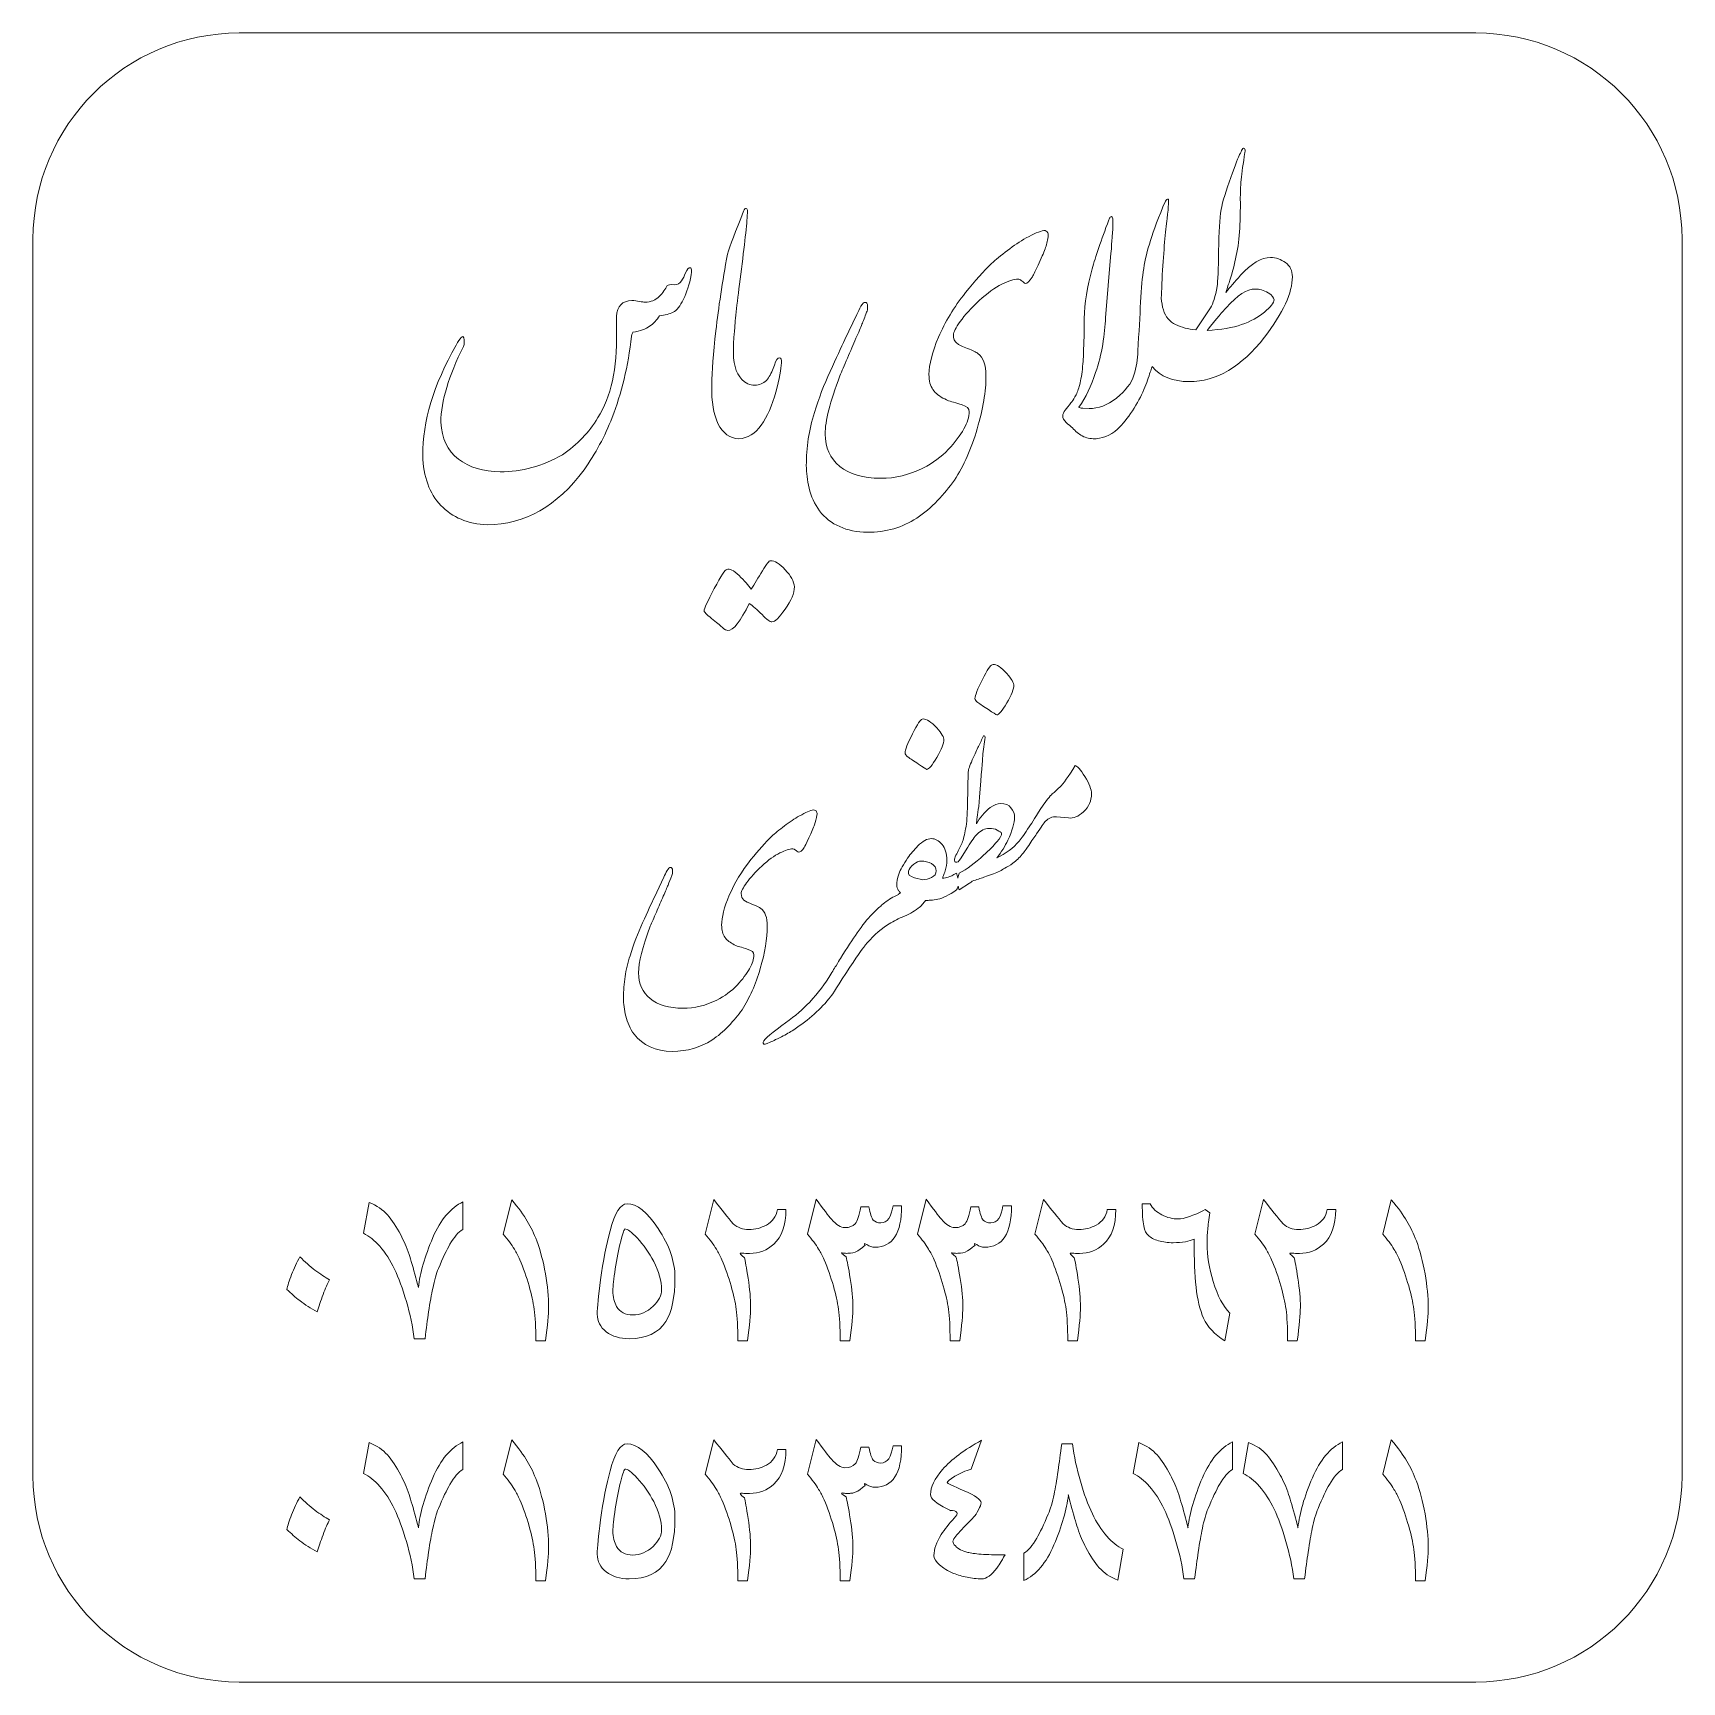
# Model space of a CAD drawing. Header units: millimetres. Extents: x 134.7 to 174.7, y 258.9 to 298.9.
import ezdxf

# ---------------------------------------------------------------- set-up
doc = ezdxf.new("R2010")
doc.units = ezdxf.units.MM
doc.header["$MEASUREMENT"] = 0
doc.layers.add('Layer 1', color=7, linetype='Continuous')

msp = doc.modelspace()

# ---------------------------------------------------------------- linework, layer by layer
at = {"layer": 'Layer 1', "color": 250, "lineweight": 18}
for points, knots in [([(139.7017, 298.8817), (139.7017, 298.8817), (169.7017, 298.8817), (169.7017, 298.8817), (172.4556, 298.8817), (174.7017, 296.6356), (174.7017, 293.8817), (174.7017, 293.8817), (174.7017, 263.8817), (174.7017, 263.8817), (174.7017, 261.1278), (172.4556, 258.8817), (169.7017, 258.8817), (169.7017, 258.8817), (139.7017, 258.8817), (139.7017, 258.8817), (136.9478, 258.8817), (134.7017, 261.1278), (134.7017, 263.8817), (134.7017, 263.8817), (134.7017, 293.8817), (134.7017, 293.8817), (134.7017, 296.6356), (136.9478, 298.8817), (139.7017, 298.8817)], [0, 0, 0, 0, 0.125, 0.125, 0.125, 0.25, 0.25, 0.25, 0.375, 0.375, 0.375, 0.5, 0.5, 0.5, 0.625, 0.625, 0.625, 0.75, 0.75, 0.75, 0.875, 0.875, 0.875, 1, 1, 1, 1]), ([(162.0683, 292.4452), (162.0772, 292.3478), (162.0951, 292.2537), (162.1214, 292.1624), (162.1749, 291.9978), (162.2737, 291.8785), (162.4177, 291.8085), (162.5618, 291.7385), (162.7243, 291.6974), (162.9054, 291.685), (162.9054, 291.685), (163.2676, 292.2159), (163.2676, 292.2159), (163.3273, 292.3168), (163.3808, 292.4876), (163.424, 292.7284), (163.4446, 292.8601), (163.4569, 293.1523), (163.461, 293.5988), (163.4652, 294.0474), (163.4837, 294.3808), (163.5207, 294.5969), (163.5619, 294.7986), (163.6401, 295.0579), (163.7553, 295.3768), (163.8726, 295.6979), (163.9446, 295.8831), (163.9693, 295.9325), (163.9961, 295.9818), (164.0167, 296.023), (164.0331, 296.0559), (164.0537, 296.0888), (164.0722, 296.095), (164.0866, 296.0765), (164.1031, 296.058), (164.1072, 296.0271), (164.099, 295.9818), (164.0558, 295.7123), (164.0249, 295.4941), (164.0084, 295.3233), (163.994, 295.1525), (163.9858, 294.9899), (163.9879, 294.8356), (163.9899, 294.6813), (163.9879, 294.4817), (163.9796, 294.2368), (163.9714, 293.9919), (163.9467, 293.7655), (163.9055, 293.5597), (163.8664, 293.3519), (163.8171, 293.1523), (163.7553, 292.9568), (163.6956, 292.7633), (163.6545, 292.6399), (163.636, 292.5864), (163.7327, 292.7078), (163.85, 292.8457), (163.992, 293.0041), (164.2595, 293.2943), (164.5044, 293.4383), (164.7205, 293.4383), (164.8522, 293.4383), (164.9736, 293.3951), (165.0826, 293.3107), (165.1938, 293.2305), (165.2514, 293.1173), (165.2514, 292.9671), (165.2514, 292.5802), (165.023, 292.0925), (164.5702, 291.4998), (164.0146, 290.7837), (163.4075, 290.4256), (162.749, 290.4256), (162.3524, 290.4256), (162.0519, 290.5458), (161.846, 290.7878), (161.8312, 290.7395), (161.8167, 290.6957), (161.8024, 290.6561), (161.7675, 290.5367), (161.716, 290.3947), (161.6481, 290.2322), (161.5823, 290.0696), (161.4896, 289.8967), (161.3723, 289.7156), (161.253, 289.5345), (161.1336, 289.3884), (161.0122, 289.2753), (160.825, 289.1127), (160.6253, 289.0345), (160.4154, 289.0386), (160.3084, 289.0427), (160.2097, 289.0715), (160.1212, 289.125), (160.0368, 289.1806), (159.9586, 289.2506), (159.8866, 289.3308), (159.8207, 289.3823), (159.7816, 289.4172), (159.7652, 289.4317), (159.7096, 289.4852), (159.6808, 289.5387), (159.6808, 289.5942), (159.6808, 289.6354), (159.7014, 289.6827), (159.7405, 289.7342), (159.7816, 289.7856), (159.8269, 289.8453), (159.8804, 289.9091), (159.903, 289.9399), (159.936, 289.9893), (159.9751, 290.0531), (160.0162, 290.1169), (160.0512, 290.2034), (160.0821, 290.3104), (160.1109, 290.4153), (160.1376, 290.5552), (160.1561, 290.7281), (160.1726, 290.901), (160.1829, 291.0512), (160.187, 291.1747), (160.187, 291.1747), (160.1994, 291.5492), (160.1994, 291.5492), (160.2035, 291.6768), (160.2035, 291.8126), (160.1994, 291.9525), (160.2076, 292.323), (160.2714, 292.7242), (160.3928, 293.1584), (160.4772, 293.4527), (160.6109, 293.8478), (160.7961, 294.3458), (160.8085, 294.3788), (160.8208, 294.3993), (160.8332, 294.4117), (160.8435, 294.424), (160.8538, 294.4302), (160.862, 294.4302), (160.8908, 294.4261), (160.9032, 294.35), (160.899, 294.2018), (160.8949, 294.1298), (160.8867, 294.0125), (160.8743, 293.852), (160.862, 293.6873), (160.8538, 293.5824), (160.8497, 293.5392), (160.8497, 293.5392), (160.7179, 291.9711), (160.7179, 291.9711), (160.7097, 291.7817), (160.6871, 291.5677), (160.6521, 291.3249), (160.6109, 291.0924), (160.5533, 290.866), (160.4772, 290.6437), (160.3722, 290.3186), (160.2364, 290.0387), (160.0718, 289.8062), (160.08, 289.7897), (160.1129, 289.7815), (160.1685, 289.7815), (160.1685, 289.7815), (160.3208, 289.7753), (160.3208, 289.7753), (160.541, 289.7671), (160.7612, 289.8515), (160.9834, 290.0264), (161.2036, 290.2013), (161.3456, 290.3865), (161.4053, 290.5799), (161.465, 290.7754), (161.4979, 290.9709), (161.502, 291.1685), (161.5287, 291.6233), (161.5514, 292.0184), (161.5678, 292.3538), (161.5843, 292.6893), (161.609, 292.9609), (161.644, 293.1708), (161.6769, 293.3786), (161.7325, 293.6071), (161.8086, 293.852), (161.8848, 294.0968), (162.0062, 294.4137), (162.1708, 294.8047), (162.1955, 294.8438), (162.2161, 294.8603), (162.2367, 294.8521), (162.2572, 294.8438), (162.249, 294.6874), (162.2099, 294.3788), (162.1708, 294.0721), (162.1317, 293.6174), (162.0926, 293.0144), (162.0885, 292.8575), (162.0805, 292.6686), (162.0683, 292.4452)], [0, 0, 0, 0, 0.0151515, 0.0151515, 0.0151515, 0.030303, 0.030303, 0.030303, 0.0454545, 0.0454545, 0.0454545, 0.0606061, 0.0606061, 0.0606061, 0.0757576, 0.0757576, 0.0757576, 0.0909091, 0.0909091, 0.0909091, 0.1060606, 0.1060606, 0.1060606, 0.1212121, 0.1212121, 0.1212121, 0.1363636, 0.1363636, 0.1363636, 0.1515152, 0.1515152, 0.1515152, 0.1666667, 0.1666667, 0.1666667, 0.1818182, 0.1818182, 0.1818182, 0.1969697, 0.1969697, 0.1969697, 0.2121212, 0.2121212, 0.2121212, 0.2272727, 0.2272727, 0.2272727, 0.2424242, 0.2424242, 0.2424242, 0.2575758, 0.2575758, 0.2575758, 0.2727273, 0.2727273, 0.2727273, 0.2878788, 0.2878788, 0.2878788, 0.3030303, 0.3030303, 0.3030303, 0.3181818, 0.3181818, 0.3181818, 0.3333333, 0.3333333, 0.3333333, 0.3484848, 0.3484848, 0.3484848, 0.3636364, 0.3636364, 0.3636364, 0.3787879, 0.3787879, 0.3787879, 0.3939394, 0.3939394, 0.3939394, 0.4090909, 0.4090909, 0.4090909, 0.4242424, 0.4242424, 0.4242424, 0.4393939, 0.4393939, 0.4393939, 0.4545455, 0.4545455, 0.4545455, 0.469697, 0.469697, 0.469697, 0.4848485, 0.4848485, 0.4848485, 0.5, 0.5, 0.5, 0.5151515, 0.5151515, 0.5151515, 0.530303, 0.530303, 0.530303, 0.5454545, 0.5454545, 0.5454545, 0.5606061, 0.5606061, 0.5606061, 0.5757576, 0.5757576, 0.5757576, 0.5909091, 0.5909091, 0.5909091, 0.6060606, 0.6060606, 0.6060606, 0.6212121, 0.6212121, 0.6212121, 0.6363636, 0.6363636, 0.6363636, 0.6515152, 0.6515152, 0.6515152, 0.6666667, 0.6666667, 0.6666667, 0.6818182, 0.6818182, 0.6818182, 0.6969697, 0.6969697, 0.6969697, 0.7121212, 0.7121212, 0.7121212, 0.7272727, 0.7272727, 0.7272727, 0.7424242, 0.7424242, 0.7424242, 0.7575758, 0.7575758, 0.7575758, 0.7727273, 0.7727273, 0.7727273, 0.7878788, 0.7878788, 0.7878788, 0.8030303, 0.8030303, 0.8030303, 0.8181818, 0.8181818, 0.8181818, 0.8333333, 0.8333333, 0.8333333, 0.8484848, 0.8484848, 0.8484848, 0.8636364, 0.8636364, 0.8636364, 0.8787879, 0.8787879, 0.8787879, 0.8939394, 0.8939394, 0.8939394, 0.9090909, 0.9090909, 0.9090909, 0.9242424, 0.9242424, 0.9242424, 0.9393939, 0.9393939, 0.9393939, 0.9545455, 0.9545455, 0.9545455, 0.969697, 0.969697, 0.969697, 0.9848485, 0.9848485, 0.9848485, 1, 1, 1, 1]), ([(151.6921, 291.3125), (151.6921, 291.3125), (151.6921, 291.1253), (151.6921, 291.1253), (151.6921, 290.7878), (151.7826, 290.5511), (151.9637, 290.4194), (152.0728, 290.3474), (152.1798, 290.3227), (152.2889, 290.3474), (152.3979, 290.37), (152.4803, 290.4277), (152.5399, 290.5161), (152.5976, 290.6046), (152.647, 290.7075), (152.686, 290.8269), (152.7272, 290.9442), (152.7663, 291.0039), (152.8013, 291.0039), (152.8466, 291.0039), (152.863, 290.9627), (152.8548, 290.8783), (152.8507, 290.7322), (152.8075, 290.4976), (152.721, 290.1725), (152.6346, 289.8473), (152.5152, 289.5798), (152.3671, 289.3699), (152.2189, 289.1621), (152.0378, 289.0509), (151.8259, 289.0386), (151.6077, 289.0468), (151.439, 289.1703), (151.3176, 289.407), (151.2106, 289.6395), (151.1591, 289.942), (151.1673, 290.3104), (151.1673, 290.3104), (151.1673, 290.3474), (151.1673, 290.3474), (151.1673, 290.3474), (151.1673, 290.3536), (151.1673, 290.3536), (151.1673, 290.3536), (151.1674, 290.354), (151.1674, 290.354), (151.172, 290.6664), (151.2048, 291.1024), (151.2661, 291.6583), (151.3299, 292.2201), (151.4225, 292.8395), (151.548, 293.5186), (151.6118, 293.7161), (151.7415, 294.0639), (151.939, 294.5619), (151.9596, 294.6092), (151.9802, 294.6298), (152.0028, 294.6216), (152.0255, 294.6134), (152.0358, 294.5948), (152.0358, 294.5619), (152.0234, 294.317), (151.974, 293.8478), (151.8855, 293.1564), (151.797, 292.4649), (151.7415, 291.9916), (151.723, 291.7344), (151.703, 291.4852), (151.6928, 291.3461), (151.6921, 291.3152), (151.6921, 291.3152), (151.6921, 291.3137), (151.6921, 291.3137), (151.6921, 291.3137), (151.6921, 291.3125), (151.6921, 291.3125)], [0, 0, 0, 0, 0.04, 0.04, 0.04, 0.08, 0.08, 0.08, 0.12, 0.12, 0.12, 0.16, 0.16, 0.16, 0.2, 0.2, 0.2, 0.24, 0.24, 0.24, 0.28, 0.28, 0.28, 0.32, 0.32, 0.32, 0.36, 0.36, 0.36, 0.4, 0.4, 0.4, 0.44, 0.44, 0.44, 0.48, 0.48, 0.48, 0.52, 0.52, 0.52, 0.56, 0.56, 0.56, 0.6, 0.6, 0.6, 0.64, 0.64, 0.64, 0.68, 0.68, 0.68, 0.72, 0.72, 0.72, 0.76, 0.76, 0.76, 0.8, 0.8, 0.8, 0.84, 0.84, 0.84, 0.88, 0.88, 0.88, 0.92, 0.92, 0.92, 0.96, 0.96, 0.96, 1, 1, 1, 1]), ([(159.3248, 293.9343), (159.3104, 293.8334), (159.2837, 293.7367), (159.2507, 293.642), (159.2158, 293.5474), (159.1602, 293.4157), (159.082, 293.2469), (159.0038, 293.0782), (158.9565, 292.9815), (158.94, 292.9568), (158.8762, 292.8559), (158.8186, 292.8066), (158.7713, 292.8066), (158.7342, 292.8312), (158.7033, 292.8539), (158.6745, 292.8765), (158.6457, 292.8992), (158.621, 292.9094), (158.5963, 292.9094), (158.4955, 292.9094), (158.3638, 292.8683), (158.1992, 292.786), (158.0325, 292.7037), (157.8534, 292.572), (157.6559, 292.3909), (157.4583, 292.2098), (157.304, 292.041), (157.1929, 291.8846), (157.0838, 291.7282), (157.0282, 291.6192), (157.0282, 291.5595), (157.0282, 291.471), (157.055, 291.401), (157.1126, 291.3537), (157.1599, 291.3167), (157.2464, 291.2755), (157.3719, 291.2282), (157.4954, 291.1788), (157.5797, 291.1397), (157.6188, 291.1068), (157.7526, 291.0142), (157.8185, 290.8331), (157.8185, 290.5635), (157.8185, 290.191), (157.7485, 289.763), (157.6065, 289.2835), (157.4666, 288.8019), (157.2814, 288.3863), (157.0529, 288.0323), (156.9356, 287.8677), (156.7998, 287.703), (156.6434, 287.5384), (156.487, 287.3717), (156.3183, 287.2318), (156.1372, 287.1145), (155.7915, 286.8861), (155.3922, 286.7708), (154.9436, 286.7708), (154.4333, 286.7791), (154.0443, 286.9519), (153.7789, 287.2894), (153.6595, 287.4623), (153.5751, 287.6454), (153.5299, 287.8389), (153.4825, 288.0323), (153.4599, 288.2155), (153.4599, 288.3883), (153.4599, 288.6085), (153.4764, 288.8246), (153.5072, 289.0365), (153.5402, 289.2464), (153.5895, 289.4584), (153.6575, 289.6724), (153.7624, 290.0181), (153.8879, 290.3515), (154.0382, 290.6725), (154.1863, 290.9936), (154.3057, 291.2529), (154.3983, 291.4504), (154.3983, 291.4504), (154.6823, 292.0534), (154.6823, 292.0534), (154.7152, 292.1213), (154.7481, 292.1871), (154.7852, 292.253), (154.8201, 292.3168), (154.8531, 292.3476), (154.8819, 292.3476), (154.921, 292.3476), (154.9436, 292.3168), (154.9457, 292.253), (154.9477, 292.1871), (154.9395, 292.1398), (154.923, 292.1069), (154.8798, 291.9916), (154.8407, 291.8929), (154.8099, 291.8147), (154.7769, 291.7365), (154.7296, 291.6233), (154.6638, 291.4751), (154.6, 291.3249), (154.53, 291.1644), (154.4559, 290.9915), (154.3818, 290.8187), (154.3201, 290.6767), (154.2728, 290.5635), (154.0361, 289.9379), (153.9167, 289.4666), (153.9167, 289.1538), (153.9167, 288.8246), (154.034, 288.5632), (154.2707, 288.3698), (154.5053, 288.1764), (154.8366, 288.0796), (155.2626, 288.0796), (155.6165, 288.0796), (155.9582, 288.1619), (156.2895, 288.3266), (156.5344, 288.4521), (156.7401, 288.6023), (156.9048, 288.7793), (157.0694, 288.9563), (157.1949, 289.123), (157.2814, 289.2773), (157.3678, 289.4317), (157.411, 289.5716), (157.411, 289.6951), (157.411, 289.7712), (157.3534, 289.8288), (157.2381, 289.8638), (157.1229, 289.9008), (157.0406, 289.9255), (156.9891, 289.9379), (156.9398, 289.9482), (156.8821, 289.9708), (156.8163, 290.0037), (156.6928, 290.0634), (156.5981, 290.1396), (156.5323, 290.2301), (156.4685, 290.3207), (156.4356, 290.4441), (156.4356, 290.6005), (156.4356, 290.8372), (156.5138, 291.1397), (156.6681, 291.5039), (156.8225, 291.8702), (157.0406, 292.2304), (157.3225, 292.5843), (157.553, 292.8724), (157.7629, 293.1091), (157.9502, 293.2881), (158.051, 293.3807), (158.1806, 293.4877), (158.337, 293.605), (158.4934, 293.7244), (158.6457, 293.8252), (158.7959, 293.9096), (158.977, 294.0145), (159.119, 294.0742), (159.224, 294.0907), (159.2672, 294.0907), (159.2981, 294.0721), (159.3145, 294.0372), (159.3289, 294.0001), (159.3331, 293.9672), (159.3248, 293.9343)], [0, 0, 0, 0, 0.0181818, 0.0181818, 0.0181818, 0.0363636, 0.0363636, 0.0363636, 0.0545455, 0.0545455, 0.0545455, 0.0727273, 0.0727273, 0.0727273, 0.0909091, 0.0909091, 0.0909091, 0.1090909, 0.1090909, 0.1090909, 0.1272727, 0.1272727, 0.1272727, 0.1454545, 0.1454545, 0.1454545, 0.1636364, 0.1636364, 0.1636364, 0.1818182, 0.1818182, 0.1818182, 0.2, 0.2, 0.2, 0.2181818, 0.2181818, 0.2181818, 0.2363636, 0.2363636, 0.2363636, 0.2545455, 0.2545455, 0.2545455, 0.2727273, 0.2727273, 0.2727273, 0.2909091, 0.2909091, 0.2909091, 0.3090909, 0.3090909, 0.3090909, 0.3272727, 0.3272727, 0.3272727, 0.3454545, 0.3454545, 0.3454545, 0.3636364, 0.3636364, 0.3636364, 0.3818182, 0.3818182, 0.3818182, 0.4, 0.4, 0.4, 0.4181818, 0.4181818, 0.4181818, 0.4363636, 0.4363636, 0.4363636, 0.4545455, 0.4545455, 0.4545455, 0.4727273, 0.4727273, 0.4727273, 0.4909091, 0.4909091, 0.4909091, 0.5090909, 0.5090909, 0.5090909, 0.5272727, 0.5272727, 0.5272727, 0.5454545, 0.5454545, 0.5454545, 0.5636364, 0.5636364, 0.5636364, 0.5818182, 0.5818182, 0.5818182, 0.6, 0.6, 0.6, 0.6181818, 0.6181818, 0.6181818, 0.6363636, 0.6363636, 0.6363636, 0.6545455, 0.6545455, 0.6545455, 0.6727273, 0.6727273, 0.6727273, 0.6909091, 0.6909091, 0.6909091, 0.7090909, 0.7090909, 0.7090909, 0.7272727, 0.7272727, 0.7272727, 0.7454545, 0.7454545, 0.7454545, 0.7636364, 0.7636364, 0.7636364, 0.7818182, 0.7818182, 0.7818182, 0.8, 0.8, 0.8, 0.8181818, 0.8181818, 0.8181818, 0.8363636, 0.8363636, 0.8363636, 0.8545455, 0.8545455, 0.8545455, 0.8727273, 0.8727273, 0.8727273, 0.8909091, 0.8909091, 0.8909091, 0.9090909, 0.9090909, 0.9090909, 0.9272727, 0.9272727, 0.9272727, 0.9454545, 0.9454545, 0.9454545, 0.9636364, 0.9636364, 0.9636364, 0.9818182, 0.9818182, 0.9818182, 1, 1, 1, 1]), ([(150.6672, 293.0123), (150.6261, 292.786), (150.5643, 292.5905), (150.482, 292.4238), (150.3997, 292.2571), (150.3153, 292.1522), (150.2289, 292.111), (150.1425, 292.0678), (150.0334, 292.039), (149.9017, 292.0225), (149.8359, 291.9217), (149.7556, 291.8373), (149.6589, 291.7673), (149.5642, 291.6974), (149.4284, 291.65), (149.2555, 291.6253), (149.2473, 291.6253), (149.235, 291.5924), (149.2206, 291.5286), (149.1362, 290.7981), (148.9777, 290.1375), (148.7493, 289.551), (148.5723, 289.1003), (148.346, 288.6785), (148.0681, 288.2854), (147.4179, 287.4047), (146.6359, 286.9602), (145.7222, 286.9519), (145.2489, 286.9725), (144.8723, 287.1289), (144.5945, 287.4232), (144.3187, 287.7113), (144.1705, 288.1167), (144.1561, 288.6353), (144.152, 289.4543), (144.4195, 290.3453), (144.9628, 291.3064), (145.0678, 291.4978), (145.1295, 291.5595), (145.1501, 291.4875), (145.1707, 291.4175), (145.1686, 291.3475), (145.1439, 291.2755), (144.7858, 290.5676), (144.6027, 289.9564), (144.5945, 289.4419), (144.615, 289.0489), (144.757, 288.7505), (145.0204, 288.5468), (145.2839, 288.3451), (145.6234, 288.2401), (146.037, 288.236), (146.5597, 288.236), (147.0618, 288.376), (147.5434, 288.6517), (147.9015, 288.8945), (148.1896, 289.1929), (148.4056, 289.551), (148.7225, 290.0531), (148.8728, 290.7446), (148.8522, 291.6253), (148.8522, 291.6253), (148.8522, 292.004), (148.8522, 292.004), (148.8687, 292.2571), (148.9942, 292.3867), (149.2308, 292.3909), (149.2926, 292.3909), (149.3523, 292.3847), (149.4119, 292.3723), (149.4737, 292.36), (149.5169, 292.3538), (149.5457, 292.3538), (149.6897, 292.3538), (149.805, 292.3991), (149.8914, 292.4896), (149.9778, 292.5802), (150.0437, 292.6687), (150.0869, 292.753), (150.1034, 292.7757), (150.1651, 292.7839), (150.268, 292.7757), (150.3359, 292.7757), (150.3915, 292.8066), (150.4306, 292.8662), (150.4717, 292.928), (150.5047, 292.9918), (150.5273, 293.0597), (150.5685, 293.1564), (150.6096, 293.1975), (150.6549, 293.1811), (150.6796, 293.1729), (150.6837, 293.1152), (150.6672, 293.0123)], [0, 0, 0, 0, 0.0322581, 0.0322581, 0.0322581, 0.0645161, 0.0645161, 0.0645161, 0.0967742, 0.0967742, 0.0967742, 0.1290323, 0.1290323, 0.1290323, 0.1612903, 0.1612903, 0.1612903, 0.1935484, 0.1935484, 0.1935484, 0.2258065, 0.2258065, 0.2258065, 0.2580645, 0.2580645, 0.2580645, 0.2903226, 0.2903226, 0.2903226, 0.3225806, 0.3225806, 0.3225806, 0.3548387, 0.3548387, 0.3548387, 0.3870968, 0.3870968, 0.3870968, 0.4193548, 0.4193548, 0.4193548, 0.4516129, 0.4516129, 0.4516129, 0.483871, 0.483871, 0.483871, 0.516129, 0.516129, 0.516129, 0.5483871, 0.5483871, 0.5483871, 0.5806452, 0.5806452, 0.5806452, 0.6129032, 0.6129032, 0.6129032, 0.6451613, 0.6451613, 0.6451613, 0.6774194, 0.6774194, 0.6774194, 0.7096774, 0.7096774, 0.7096774, 0.7419355, 0.7419355, 0.7419355, 0.7741935, 0.7741935, 0.7741935, 0.8064516, 0.8064516, 0.8064516, 0.8387097, 0.8387097, 0.8387097, 0.8709677, 0.8709677, 0.8709677, 0.9032258, 0.9032258, 0.9032258, 0.9354839, 0.9354839, 0.9354839, 0.9677419, 0.9677419, 0.9677419, 1, 1, 1, 1]), ([(164.8048, 292.4114), (164.8048, 292.4629), (164.7575, 292.5185), (164.6608, 292.5802), (164.5558, 292.6399), (164.4509, 292.6707), (164.3459, 292.6707), (164.1546, 292.679), (163.92, 292.5267), (163.6483, 292.218), (163.566, 292.1336), (163.4117, 291.9505), (163.1832, 291.6686), (163.5207, 291.685), (163.7985, 291.7323), (164.0187, 291.8085), (164.2369, 291.8846), (164.4221, 291.9855), (164.5702, 292.1089), (164.7266, 292.2345), (164.8048, 292.3353), (164.8048, 292.4114)], [0, 0, 0, 0, 0.1428571, 0.1428571, 0.1428571, 0.2857143, 0.2857143, 0.2857143, 0.4285714, 0.4285714, 0.4285714, 0.5714286, 0.5714286, 0.5714286, 0.7142857, 0.7142857, 0.7142857, 0.8571429, 0.8571429, 0.8571429, 1, 1, 1, 1]), ([(150.9801, 284.8632), (150.9801, 284.9146), (151.0624, 285.0957), (151.227, 285.4065), (151.3917, 285.7151), (151.4925, 285.8695), (151.5295, 285.8695), (151.5974, 285.8983), (151.6962, 285.8489), (151.8279, 285.7213), (151.9576, 285.5958), (152.0563, 285.4847), (152.1263, 285.3879), (152.2066, 285.5196), (152.2951, 285.6699), (152.3938, 285.8345), (152.4926, 285.9991), (152.5585, 286.0814), (152.5893, 286.0814), (152.6902, 286.0814), (152.8095, 286.0074), (152.9495, 285.8613), (153.0873, 285.7151), (153.1614, 285.5773), (153.1696, 285.4476), (153.1696, 285.2953), (153.0935, 285.1142), (152.9453, 284.9043), (152.8013, 284.7006), (152.6943, 284.5977), (152.6264, 284.5977), (152.5811, 284.5977), (152.5008, 284.6553), (152.3856, 284.7726), (152.2683, 284.8899), (152.1654, 284.9805), (152.0769, 285.0443), (151.8608, 284.606), (151.688, 284.3878), (151.5583, 284.3878), (151.5275, 284.3878), (151.4801, 284.4125), (151.4205, 284.466), (151.3649, 284.5134), (151.2764, 284.5854), (151.1591, 284.6821), (151.0398, 284.7788), (150.9801, 284.8385), (150.9801, 284.8632)], [0, 0, 0, 0, 0.0625, 0.0625, 0.0625, 0.125, 0.125, 0.125, 0.1875, 0.1875, 0.1875, 0.25, 0.25, 0.25, 0.3125, 0.3125, 0.3125, 0.375, 0.375, 0.375, 0.4375, 0.4375, 0.4375, 0.5, 0.5, 0.5, 0.5625, 0.5625, 0.5625, 0.625, 0.625, 0.625, 0.6875, 0.6875, 0.6875, 0.75, 0.75, 0.75, 0.8125, 0.8125, 0.8125, 0.875, 0.875, 0.875, 0.9375, 0.9375, 0.9375, 1, 1, 1, 1])]:
    msp.add_open_spline(points, degree=3, knots=knots, dxfattribs=at)
at = {"layer": 'Layer 1', "color": 250, "lineweight": 9}
for points, knots in [([(157.5507, 282.7398), (157.5507, 282.8106), (157.6116, 282.9637), (157.7318, 283.2008), (157.8536, 283.4379), (157.931, 283.5548), (157.9656, 283.5548), (158.0364, 283.5844), (158.1401, 283.5301), (158.2751, 283.3934), (158.4101, 283.2568), (158.4825, 283.1498), (158.4924, 283.0724), (158.4924, 282.9703), (158.4364, 282.8222), (158.3228, 282.6295), (158.2109, 282.4369), (158.1285, 282.3398), (158.0775, 282.3398), (158.0578, 282.3497), (157.9919, 282.3925), (157.8767, 282.4682), (157.7631, 282.5439), (157.6791, 282.5999), (157.6231, 282.6394), (157.5754, 282.6707), (157.5507, 282.7053), (157.5507, 282.7398)], [0, 0, 0, 0, 0.1111111, 0.1111111, 0.1111111, 0.2222222, 0.2222222, 0.2222222, 0.3333333, 0.3333333, 0.3333333, 0.4444444, 0.4444444, 0.4444444, 0.5555556, 0.5555556, 0.5555556, 0.6666667, 0.6666667, 0.6666667, 0.7777778, 0.7777778, 0.7777778, 0.8888889, 0.8888889, 0.8888889, 1, 1, 1, 1]), ([(155.855, 281.4195), (155.855, 281.4903), (155.9143, 281.6434), (156.0361, 281.8804), (156.1563, 282.1175), (156.2336, 282.2344), (156.2699, 282.2344), (156.3406, 282.264), (156.4427, 282.2097), (156.5777, 282.0731), (156.7127, 281.9364), (156.7852, 281.8294), (156.795, 281.752), (156.795, 281.65), (156.7391, 281.5018), (156.6255, 281.3092), (156.5135, 281.1166), (156.4312, 281.0194), (156.3802, 281.0194), (156.3604, 281.0293), (156.2946, 281.0721), (156.1793, 281.1478), (156.0657, 281.2236), (155.9818, 281.2795), (155.9274, 281.3191), (155.878, 281.3503), (155.855, 281.3849), (155.855, 281.4195)], [0, 0, 0, 0, 0.1111111, 0.1111111, 0.1111111, 0.2222222, 0.2222222, 0.2222222, 0.3333333, 0.3333333, 0.3333333, 0.4444444, 0.4444444, 0.4444444, 0.5555556, 0.5555556, 0.5555556, 0.6666667, 0.6666667, 0.6666667, 0.7777778, 0.7777778, 0.7777778, 0.8888889, 0.8888889, 0.8888889, 1, 1, 1, 1]), ([(158.0817, 278.8712), (158.296, 278.9745), (158.4768, 279.1109), (158.6224, 279.2793), (158.6801, 279.3468), (158.7624, 279.4621), (158.8677, 279.6267), (158.8941, 279.6662), (158.9896, 279.8144), (159.1525, 280.0712), (159.2431, 280.2128), (159.3287, 280.3247), (159.4077, 280.4054), (159.4308, 280.4268), (159.4588, 280.4531), (159.4933, 280.4844), (159.5263, 280.5157), (159.5641, 280.5503), (159.6069, 280.5881), (159.6925, 280.6655), (159.8176, 280.8417), (159.9823, 281.1149), (160.03, 281.1051), (160.109, 281.0145), (160.2193, 280.8433), (160.3247, 280.6737), (160.3774, 280.5321), (160.3774, 280.4235), (160.3774, 280.2589), (160.3132, 280.1156), (160.1848, 279.9922), (160.0564, 279.8736), (159.9362, 279.8226), (159.8226, 279.8423), (159.8226, 279.8423), (159.5295, 279.872), (159.5295, 279.872), (159.4258, 279.872), (159.3369, 279.8341), (159.2645, 279.76), (159.2283, 279.7255), (159.1558, 279.6234), (159.0472, 279.4555), (158.9896, 279.3781), (158.9237, 279.2843), (158.8546, 279.1756), (158.7607, 279.0422), (158.7097, 278.9715), (158.6998, 278.9616), (158.6257, 278.8776), (158.55, 278.8052), (158.4726, 278.7443), (158.3985, 278.6932), (158.3327, 278.6504), (158.2751, 278.6191), (158.201, 278.5763), (158.1088, 278.5319), (158.0001, 278.4825), (157.9837, 278.4776), (157.9046, 278.4496), (157.7631, 278.4018), (157.6849, 278.3731), (157.5922, 278.3414), (157.4851, 278.3074), (157.4406, 278.2726), (157.4176, 278.2553), (157.4157, 278.2553), (157.4157, 278.2553), (157.1704, 278.0956), (157.1704, 278.0956), (157.1587, 278.1257), (157.1495, 278.1558), (157.1429, 278.1859), (157.1429, 278.1859), (157.1424, 278.1829), (157.1424, 278.1829), (157.1358, 278.1598), (157.1226, 278.1318), (157.1029, 278.0956), (156.9201, 277.9672), (156.7687, 277.8915), (156.6502, 277.8684), (156.5958, 277.8552), (156.5366, 277.8487), (156.474, 277.8454), (156.4326, 277.8432), (156.3912, 277.8417), (156.3489, 277.841), (156.3073, 277.7713), (156.2486, 277.7072), (156.1727, 277.6495), (156.064, 277.5655), (155.9356, 277.4947), (155.7875, 277.4371), (155.6558, 277.3795), (155.5372, 277.3169), (155.4302, 277.2494), (155.2145, 277.1013), (155.0351, 276.9366), (154.8902, 276.7522), (154.8639, 276.7275), (154.7388, 276.5497), (154.5149, 276.2221), (154.2416, 275.7908), (154.0868, 275.5521), (154.0506, 275.5043), (153.8201, 275.2113), (153.5205, 274.9446), (153.1534, 274.7026), (153.0645, 274.645), (152.9657, 274.589), (152.8603, 274.5347), (152.7122, 274.4606), (152.6183, 274.4145), (152.5805, 274.3997), (152.48, 274.3437), (152.4241, 274.3371), (152.4109, 274.3799), (152.3911, 274.4277), (152.5426, 274.5693), (152.8653, 274.8047), (153.1155, 274.9808), (153.3164, 275.1455), (153.4678, 275.2969), (153.6769, 275.5076), (153.8563, 275.7332), (154.0078, 275.9719), (154.0753, 276.0838), (154.1329, 276.1793), (154.1807, 276.2567), (154.2268, 276.3324), (154.2613, 276.3917), (154.2877, 276.4296), (154.4507, 276.693), (154.5857, 276.9004), (154.6927, 277.0519), (154.8211, 277.2412), (154.9396, 277.391), (155.0499, 277.4997), (155.152, 277.6034), (155.231, 277.6775), (155.2853, 277.7219), (155.3825, 277.8092), (155.4862, 277.8816), (155.5998, 277.9392), (155.5998, 277.9392), (155.6939, 277.9879), (155.6939, 277.9879), (155.6939, 277.9879), (155.6953, 277.9902), (155.6953, 277.9902), (155.7183, 278.0051), (155.7332, 278.0182), (155.743, 278.0281), (155.7282, 278.0413), (155.7134, 278.0577), (155.7002, 278.0758), (155.6673, 278.1252), (155.6525, 278.1713), (155.6525, 278.2158), (155.6525, 278.28), (155.669, 278.3689), (155.7052, 278.4808), (155.743, 278.5878), (155.8138, 278.7163), (155.9176, 278.8677), (155.9916, 278.9698), (156.0723, 279.0686), (156.1628, 279.1608), (156.2847, 279.2809), (156.395, 279.3402), (156.4905, 279.3402), (156.5843, 279.3402), (156.6716, 279.2941), (156.7522, 279.2003), (156.8296, 279.1064), (156.8675, 278.978), (156.8675, 278.815), (156.8675, 278.7311), (156.8543, 278.6455), (156.8296, 278.5582), (156.8131, 278.5072), (156.8, 278.4693), (156.7901, 278.4446), (156.7802, 278.4216), (156.7703, 278.4002), (156.7605, 278.3804), (156.8098, 278.3804), (156.8576, 278.3886), (156.9037, 278.4051), (156.9498, 278.4199), (157.0173, 278.4528), (157.1029, 278.5006), (157.1122, 278.4711), (157.123, 278.4313), (157.1353, 278.384), (157.1418, 278.4228), (157.1534, 278.4618), (157.1704, 278.5006), (157.3564, 278.6043), (157.5523, 278.7492), (157.7581, 278.9352), (157.8964, 279.0571), (158.0051, 279.1674), (158.0825, 279.2629), (158.1631, 279.3567), (158.201, 279.4258), (158.1977, 279.4703), (158.1845, 279.49), (158.1499, 279.5147), (158.0923, 279.5477), (158.0331, 279.5789), (157.9689, 279.5921), (157.8981, 279.5855), (157.7894, 279.5855), (157.6906, 279.5394), (157.605, 279.4456), (157.549, 279.3946), (157.475, 279.2908), (157.3778, 279.1328), (157.3778, 279.1328), (157.2, 278.848), (157.2, 278.848), (157.1605, 278.7805), (157.121, 278.7558), (157.0782, 278.7706), (157.0601, 278.7772), (157.0519, 278.8002), (157.0568, 278.8381), (157.0617, 278.8776), (157.0782, 278.9221), (157.1078, 278.9731), (157.1589, 279.0637), (157.2033, 279.1509), (157.2379, 279.2349), (157.2708, 279.3205), (157.2988, 279.4357), (157.3252, 279.5773), (157.3531, 279.7205), (157.368, 279.9164), (157.368, 280.1601), (157.368, 280.1601), (157.3877, 280.9602), (157.3877, 280.9602), (157.391, 281.0129), (157.4239, 281.1084), (157.4865, 281.2483), (157.549, 281.3882), (157.6001, 281.4985), (157.6379, 281.5776), (157.6775, 281.6582), (157.717, 281.7422), (157.7581, 281.8294), (157.7713, 281.836), (157.7828, 281.8327), (157.7911, 281.8212), (157.7976, 281.8097), (157.7993, 281.785), (157.7927, 281.7471), (157.7631, 281.5858), (157.745, 281.4327), (157.7351, 281.2894), (157.7252, 281.1446), (157.6939, 280.7544), (157.6429, 280.1222), (157.6116, 279.9164), (157.5919, 279.7749), (157.5853, 279.6975), (157.6659, 279.8489), (157.7779, 279.9823), (157.9228, 280.0975), (158.0133, 280.1551), (158.0973, 280.1864), (158.173, 280.1897), (158.2866, 280.1897), (158.3706, 280.1551), (158.4249, 280.0876), (158.4825, 280.0136), (158.5121, 279.9378), (158.5121, 279.8605), (158.5121, 279.7189), (158.4562, 279.5328), (158.3475, 279.3024), (158.2812, 279.1566), (158.1929, 279.0128), (158.0817, 278.8712)], [0, 0, 0, 0, 0.0105263, 0.0105263, 0.0105263, 0.0210526, 0.0210526, 0.0210526, 0.0315789, 0.0315789, 0.0315789, 0.0421053, 0.0421053, 0.0421053, 0.0526316, 0.0526316, 0.0526316, 0.0631579, 0.0631579, 0.0631579, 0.0736842, 0.0736842, 0.0736842, 0.0842105, 0.0842105, 0.0842105, 0.0947368, 0.0947368, 0.0947368, 0.1052632, 0.1052632, 0.1052632, 0.1157895, 0.1157895, 0.1157895, 0.1263158, 0.1263158, 0.1263158, 0.1368421, 0.1368421, 0.1368421, 0.1473684, 0.1473684, 0.1473684, 0.1578947, 0.1578947, 0.1578947, 0.1684211, 0.1684211, 0.1684211, 0.1789474, 0.1789474, 0.1789474, 0.1894737, 0.1894737, 0.1894737, 0.2, 0.2, 0.2, 0.2105263, 0.2105263, 0.2105263, 0.2210526, 0.2210526, 0.2210526, 0.2315789, 0.2315789, 0.2315789, 0.2421053, 0.2421053, 0.2421053, 0.2526316, 0.2526316, 0.2526316, 0.2631579, 0.2631579, 0.2631579, 0.2736842, 0.2736842, 0.2736842, 0.2842105, 0.2842105, 0.2842105, 0.2947368, 0.2947368, 0.2947368, 0.3052632, 0.3052632, 0.3052632, 0.3157895, 0.3157895, 0.3157895, 0.3263158, 0.3263158, 0.3263158, 0.3368421, 0.3368421, 0.3368421, 0.3473684, 0.3473684, 0.3473684, 0.3578947, 0.3578947, 0.3578947, 0.3684211, 0.3684211, 0.3684211, 0.3789474, 0.3789474, 0.3789474, 0.3894737, 0.3894737, 0.3894737, 0.4, 0.4, 0.4, 0.4105263, 0.4105263, 0.4105263, 0.4210526, 0.4210526, 0.4210526, 0.4315789, 0.4315789, 0.4315789, 0.4421053, 0.4421053, 0.4421053, 0.4526316, 0.4526316, 0.4526316, 0.4631579, 0.4631579, 0.4631579, 0.4736842, 0.4736842, 0.4736842, 0.4842105, 0.4842105, 0.4842105, 0.4947368, 0.4947368, 0.4947368, 0.5052632, 0.5052632, 0.5052632, 0.5157895, 0.5157895, 0.5157895, 0.5263158, 0.5263158, 0.5263158, 0.5368421, 0.5368421, 0.5368421, 0.5473684, 0.5473684, 0.5473684, 0.5578947, 0.5578947, 0.5578947, 0.5684211, 0.5684211, 0.5684211, 0.5789474, 0.5789474, 0.5789474, 0.5894737, 0.5894737, 0.5894737, 0.6, 0.6, 0.6, 0.6105263, 0.6105263, 0.6105263, 0.6210526, 0.6210526, 0.6210526, 0.6315789, 0.6315789, 0.6315789, 0.6421053, 0.6421053, 0.6421053, 0.6526316, 0.6526316, 0.6526316, 0.6631579, 0.6631579, 0.6631579, 0.6736842, 0.6736842, 0.6736842, 0.6842105, 0.6842105, 0.6842105, 0.6947368, 0.6947368, 0.6947368, 0.7052632, 0.7052632, 0.7052632, 0.7157895, 0.7157895, 0.7157895, 0.7263158, 0.7263158, 0.7263158, 0.7368421, 0.7368421, 0.7368421, 0.7473684, 0.7473684, 0.7473684, 0.7578947, 0.7578947, 0.7578947, 0.7684211, 0.7684211, 0.7684211, 0.7789474, 0.7789474, 0.7789474, 0.7894737, 0.7894737, 0.7894737, 0.8, 0.8, 0.8, 0.8105263, 0.8105263, 0.8105263, 0.8210526, 0.8210526, 0.8210526, 0.8315789, 0.8315789, 0.8315789, 0.8421053, 0.8421053, 0.8421053, 0.8526316, 0.8526316, 0.8526316, 0.8631579, 0.8631579, 0.8631579, 0.8736842, 0.8736842, 0.8736842, 0.8842105, 0.8842105, 0.8842105, 0.8947368, 0.8947368, 0.8947368, 0.9052632, 0.9052632, 0.9052632, 0.9157895, 0.9157895, 0.9157895, 0.9263158, 0.9263158, 0.9263158, 0.9368421, 0.9368421, 0.9368421, 0.9473684, 0.9473684, 0.9473684, 0.9578947, 0.9578947, 0.9578947, 0.9684211, 0.9684211, 0.9684211, 0.9789474, 0.9789474, 0.9789474, 0.9894737, 0.9894737, 0.9894737, 1, 1, 1, 1]), ([(153.7181, 279.9098), (153.7065, 279.8292), (153.6851, 279.7518), (153.6588, 279.6761), (153.6308, 279.6003), (153.5864, 279.495), (153.5238, 279.36), (153.4612, 279.225), (153.4234, 279.1476), (153.4102, 279.1279), (153.3592, 279.0472), (153.3131, 279.0077), (153.2752, 279.0077), (153.2456, 279.0274), (153.2209, 279.0455), (153.1978, 279.0636), (153.1748, 279.0818), (153.155, 279.09), (153.1353, 279.09), (153.0546, 279.09), (152.9492, 279.0571), (152.8175, 278.9912), (152.6842, 278.9254), (152.541, 278.82), (152.3829, 278.6751), (152.2249, 278.5302), (152.1014, 278.3953), (152.0125, 278.2701), (151.9252, 278.145), (151.8808, 278.0578), (151.8808, 278.01), (151.8808, 277.9392), (151.9022, 277.8833), (151.9483, 277.8454), (151.9861, 277.8158), (152.0553, 277.7828), (152.1557, 277.745), (152.2545, 277.7055), (152.322, 277.6742), (152.3533, 277.6478), (152.4603, 277.5737), (152.513, 277.4289), (152.513, 277.2132), (152.513, 276.9152), (152.457, 276.5728), (152.3434, 276.1892), (152.2314, 275.804), (152.0833, 275.4714), (151.9005, 275.1883), (151.8067, 275.0566), (151.698, 274.9249), (151.5729, 274.7931), (151.4478, 274.6598), (151.3128, 274.5478), (151.1679, 274.454), (150.8914, 274.2713), (150.572, 274.1791), (150.2131, 274.1791), (149.8048, 274.1857), (149.4936, 274.324), (149.2813, 274.5939), (149.1858, 274.7322), (149.1183, 274.8788), (149.0821, 275.0335), (149.0442, 275.1883), (149.0261, 275.3348), (149.0261, 275.4731), (149.0261, 275.6492), (149.0393, 275.8221), (149.064, 275.9917), (149.0903, 276.1596), (149.1298, 276.3291), (149.1841, 276.5004), (149.2681, 276.7769), (149.3685, 277.0436), (149.4887, 277.3005), (149.6072, 277.5573), (149.7027, 277.7647), (149.7768, 277.9228), (149.7768, 277.9228), (150.004, 278.4051), (150.004, 278.4051), (150.0303, 278.4595), (150.0567, 278.5121), (150.0863, 278.5648), (150.1143, 278.6159), (150.1406, 278.6406), (150.1637, 278.6406), (150.195, 278.6406), (150.2131, 278.6159), (150.2147, 278.5648), (150.2164, 278.5121), (150.2098, 278.4743), (150.1966, 278.4479), (150.162, 278.3557), (150.1308, 278.2767), (150.1061, 278.2142), (150.0797, 278.1516), (150.0419, 278.0611), (149.9892, 277.9425), (149.9382, 277.8223), (149.8822, 277.6939), (149.8229, 277.5556), (149.7636, 277.4173), (149.7143, 277.3038), (149.6764, 277.2132), (149.4871, 276.7127), (149.3916, 276.3357), (149.3916, 276.0855), (149.3916, 275.8221), (149.4854, 275.613), (149.6747, 275.4583), (149.8624, 275.3035), (150.1275, 275.2261), (150.4683, 275.2261), (150.7514, 275.2261), (151.0247, 275.292), (151.2898, 275.4237), (151.4857, 275.5241), (151.6503, 275.6443), (151.782, 275.7859), (151.9137, 275.9274), (152.0141, 276.0608), (152.0833, 276.1843), (152.1524, 276.3077), (152.187, 276.4197), (152.187, 276.5185), (152.187, 276.5794), (152.1409, 276.6255), (152.0487, 276.6535), (151.9565, 276.6831), (151.8907, 276.7029), (151.8495, 276.7127), (151.81, 276.721), (151.7639, 276.7391), (151.7112, 276.7654), (151.6124, 276.8132), (151.5367, 276.8741), (151.484, 276.9465), (151.433, 277.0189), (151.4066, 277.1177), (151.4066, 277.2428), (151.4066, 277.4322), (151.4692, 277.6742), (151.5927, 277.9656), (151.7162, 278.2586), (151.8907, 278.5467), (152.1162, 278.8299), (152.3006, 279.0604), (152.4685, 279.2497), (152.6183, 279.3929), (152.699, 279.467), (152.8027, 279.5526), (152.9278, 279.6464), (153.0529, 279.7419), (153.1748, 279.8226), (153.295, 279.8901), (153.4398, 279.9741), (153.5534, 280.0218), (153.6374, 280.035), (153.672, 280.035), (153.6967, 280.0201), (153.7098, 279.9922), (153.7213, 279.9625), (153.7246, 279.9362), (153.7181, 279.9098)], [0, 0, 0, 0, 0.0181818, 0.0181818, 0.0181818, 0.0363636, 0.0363636, 0.0363636, 0.0545455, 0.0545455, 0.0545455, 0.0727273, 0.0727273, 0.0727273, 0.0909091, 0.0909091, 0.0909091, 0.1090909, 0.1090909, 0.1090909, 0.1272727, 0.1272727, 0.1272727, 0.1454545, 0.1454545, 0.1454545, 0.1636364, 0.1636364, 0.1636364, 0.1818182, 0.1818182, 0.1818182, 0.2, 0.2, 0.2, 0.2181818, 0.2181818, 0.2181818, 0.2363636, 0.2363636, 0.2363636, 0.2545455, 0.2545455, 0.2545455, 0.2727273, 0.2727273, 0.2727273, 0.2909091, 0.2909091, 0.2909091, 0.3090909, 0.3090909, 0.3090909, 0.3272727, 0.3272727, 0.3272727, 0.3454545, 0.3454545, 0.3454545, 0.3636364, 0.3636364, 0.3636364, 0.3818182, 0.3818182, 0.3818182, 0.4, 0.4, 0.4, 0.4181818, 0.4181818, 0.4181818, 0.4363636, 0.4363636, 0.4363636, 0.4545455, 0.4545455, 0.4545455, 0.4727273, 0.4727273, 0.4727273, 0.4909091, 0.4909091, 0.4909091, 0.5090909, 0.5090909, 0.5090909, 0.5272727, 0.5272727, 0.5272727, 0.5454545, 0.5454545, 0.5454545, 0.5636364, 0.5636364, 0.5636364, 0.5818182, 0.5818182, 0.5818182, 0.6, 0.6, 0.6, 0.6181818, 0.6181818, 0.6181818, 0.6363636, 0.6363636, 0.6363636, 0.6545455, 0.6545455, 0.6545455, 0.6727273, 0.6727273, 0.6727273, 0.6909091, 0.6909091, 0.6909091, 0.7090909, 0.7090909, 0.7090909, 0.7272727, 0.7272727, 0.7272727, 0.7454545, 0.7454545, 0.7454545, 0.7636364, 0.7636364, 0.7636364, 0.7818182, 0.7818182, 0.7818182, 0.8, 0.8, 0.8, 0.8181818, 0.8181818, 0.8181818, 0.8363636, 0.8363636, 0.8363636, 0.8545455, 0.8545455, 0.8545455, 0.8727273, 0.8727273, 0.8727273, 0.8909091, 0.8909091, 0.8909091, 0.9090909, 0.9090909, 0.9090909, 0.9272727, 0.9272727, 0.9272727, 0.9454545, 0.9454545, 0.9454545, 0.9636364, 0.9636364, 0.9636364, 0.9818182, 0.9818182, 0.9818182, 1, 1, 1, 1]), ([(156.6123, 278.5582), (156.6123, 278.629), (156.5728, 278.6866), (156.4954, 278.7327), (156.4197, 278.7739), (156.3357, 278.7953), (156.2452, 278.7953), (156.1908, 278.7953), (156.1316, 278.7689), (156.0674, 278.7179), (155.9966, 278.6636), (155.9538, 278.6076), (155.9406, 278.5483), (155.9159, 278.4759), (155.9636, 278.4216), (156.0855, 278.3903), (156.0855, 278.3903), (156.283, 278.3409), (156.283, 278.3409), (156.3505, 278.3409), (156.423, 278.359), (156.5003, 278.3952), (156.5744, 278.4331), (156.6123, 278.4874), (156.6123, 278.5582)], [0, 0, 0, 0, 0.125, 0.125, 0.125, 0.25, 0.25, 0.25, 0.375, 0.375, 0.375, 0.5, 0.5, 0.5, 0.625, 0.625, 0.625, 0.75, 0.75, 0.75, 0.875, 0.875, 0.875, 1, 1, 1, 1]), ([(145.1318, 269.8595), (145.0217, 269.7981), (144.9169, 269.6775), (144.8153, 269.4997), (144.737, 269.3663), (144.6439, 269.1695), (144.5359, 268.9112), (144.4851, 268.7895), (144.4386, 268.6276), (144.3973, 268.4276), (144.3655, 268.2847), (144.3327, 268.0942), (144.2978, 267.8571), (144.2703, 267.6709), (144.2417, 267.455), (144.211, 267.2084), (144.211, 267.2084), (143.9507, 267.2084), (143.9507, 267.2084), (143.9115, 267.5068), (143.847, 267.8084), (143.7581, 268.1154), (143.6692, 268.4223), (143.5739, 268.6826), (143.4713, 268.8975), (143.3686, 269.1112), (143.2511, 269.2954), (143.1167, 269.451), (142.9918, 269.5928), (142.8585, 269.6986), (142.7167, 269.7664), (142.7167, 269.7664), (142.8532, 270.5146), (142.8532, 270.5146), (143.0405, 270.4395), (143.1887, 270.3389), (143.2977, 270.213), (143.4067, 270.087), (143.5146, 269.9251), (143.6215, 269.7261), (143.6956, 269.5875), (143.7634, 269.4309), (143.8237, 269.2552), (143.8692, 269.1187), (143.9242, 268.9282), (143.9909, 268.6847), (144.0385, 268.5027), (144.0576, 268.4265), (144.0491, 268.4551), (144.0872, 268.798), (144.2036, 269.2001), (144.4005, 269.6616), (144.5878, 270.0976), (144.8323, 270.3865), (145.1318, 270.5294), (145.1318, 270.5294), (145.1318, 269.8595), (145.1318, 269.8595)], [0, 0, 0, 0, 0.0526316, 0.0526316, 0.0526316, 0.1052632, 0.1052632, 0.1052632, 0.1578947, 0.1578947, 0.1578947, 0.2105263, 0.2105263, 0.2105263, 0.2631579, 0.2631579, 0.2631579, 0.3157895, 0.3157895, 0.3157895, 0.3684211, 0.3684211, 0.3684211, 0.4210526, 0.4210526, 0.4210526, 0.4736842, 0.4736842, 0.4736842, 0.5263158, 0.5263158, 0.5263158, 0.5789474, 0.5789474, 0.5789474, 0.6315789, 0.6315789, 0.6315789, 0.6842105, 0.6842105, 0.6842105, 0.7368421, 0.7368421, 0.7368421, 0.7894737, 0.7894737, 0.7894737, 0.8421053, 0.8421053, 0.8421053, 0.8947368, 0.8947368, 0.8947368, 0.9473684, 0.9473684, 0.9473684, 1, 1, 1, 1]), ([(147.2093, 267.9746), (147.2093, 267.8031), (147.1849, 267.5312), (147.1352, 267.1597), (147.1352, 267.1597), (146.8992, 267.1597), (146.8992, 267.1597), (146.8992, 267.4899), (146.8865, 267.7439), (146.8611, 267.9206), (146.8346, 268.0974), (146.7934, 268.2868), (146.7352, 268.4889), (146.6717, 268.7123), (146.5965, 268.925), (146.5118, 269.125), (146.4706, 269.2181), (146.4261, 269.3028), (146.3785, 269.379), (146.3108, 269.4933), (146.2197, 269.6161), (146.1054, 269.7484), (146.1054, 269.7484), (146.3139, 270.5792), (146.3139, 270.5792), (146.4812, 270.3791), (146.6071, 270.2056), (146.6928, 270.0616), (146.7796, 269.9166), (146.8547, 269.7568), (146.9214, 269.5811), (147.0103, 269.3473), (147.0802, 269.0816), (147.132, 268.7853), (147.1839, 268.4889), (147.2093, 268.2191), (147.2093, 267.9746)], [0, 0, 0, 0, 0.0833333, 0.0833333, 0.0833333, 0.1666667, 0.1666667, 0.1666667, 0.25, 0.25, 0.25, 0.3333333, 0.3333333, 0.3333333, 0.4166667, 0.4166667, 0.4166667, 0.5, 0.5, 0.5, 0.5833333, 0.5833333, 0.5833333, 0.6666667, 0.6666667, 0.6666667, 0.75, 0.75, 0.75, 0.8333333, 0.8333333, 0.8333333, 0.9166667, 0.9166667, 0.9166667, 1, 1, 1, 1]), ([(150.2732, 268.6911), (150.2732, 268.2117), (150.2001, 267.8571), (150.053, 267.6275), (149.8752, 267.3481), (149.5789, 267.2084), (149.163, 267.2084), (148.9407, 267.2084), (148.7555, 267.2655), (148.6084, 267.3777), (148.4613, 267.4909), (148.3883, 267.6338), (148.3883, 267.8074), (148.3883, 267.9682), (148.4147, 268.2455), (148.4687, 268.6382), (148.5333, 269.1007), (148.6105, 269.4975), (148.7015, 269.8288), (148.819, 270.2648), (148.9555, 270.4828), (149.1111, 270.4828), (149.3503, 270.4828), (149.6032, 270.2818), (149.8699, 269.8785), (150.1388, 269.4732), (150.2732, 269.0774), (150.2732, 268.6911)], [0, 0, 0, 0, 0.1111111, 0.1111111, 0.1111111, 0.2222222, 0.2222222, 0.2222222, 0.3333333, 0.3333333, 0.3333333, 0.4444444, 0.4444444, 0.4444444, 0.5555556, 0.5555556, 0.5555556, 0.6666667, 0.6666667, 0.6666667, 0.7777778, 0.7777778, 0.7777778, 0.8888889, 0.8888889, 0.8888889, 1, 1, 1, 1]), ([(152.066, 269.8595), (152.2216, 269.8595), (152.3623, 269.8955), (152.4904, 269.9653), (152.6375, 270.0458), (152.7274, 270.1717), (152.7602, 270.3431), (152.7602, 270.3431), (152.9656, 270.3431), (152.9656, 270.3431), (152.9656, 269.9632), (152.8671, 269.6827), (152.6703, 269.5028), (152.5094, 269.3547), (152.3136, 269.2795), (152.085, 269.2795), (152.085, 269.2795), (152.0385, 269.2795), (152.0385, 269.2795), (151.9718, 269.2795), (151.9178, 269.2816), (151.8755, 269.2859), (151.8331, 269.2901), (151.8607, 269.2531), (151.958, 269.1747), (151.9781, 269.1028), (152.0088, 268.9356), (152.049, 268.6742), (152.0893, 268.4127), (152.1094, 268.1789), (152.1094, 267.9746), (152.1094, 267.8031), (152.085, 267.5312), (152.0353, 267.1597), (152.0353, 267.1597), (151.7993, 267.1597), (151.7993, 267.1597), (151.7993, 267.4899), (151.7866, 267.7439), (151.7612, 267.9206), (151.7347, 268.0974), (151.6934, 268.2868), (151.6352, 268.4889), (151.5707, 268.7123), (151.4966, 268.925), (151.4119, 269.125), (151.3707, 269.2181), (151.3262, 269.3028), (151.2786, 269.379), (151.2108, 269.4933), (151.1198, 269.6161), (151.0055, 269.7484), (151.0055, 269.7484), (151.213, 270.5823), (151.213, 270.5823), (151.4077, 270.3421), (151.5654, 270.1463), (151.6882, 269.9928), (151.795, 269.9039), (151.921, 269.8595), (152.066, 269.8595)], [0, 0, 0, 0, 0.05, 0.05, 0.05, 0.1, 0.1, 0.1, 0.15, 0.15, 0.15, 0.2, 0.2, 0.2, 0.25, 0.25, 0.25, 0.3, 0.3, 0.3, 0.35, 0.35, 0.35, 0.4, 0.4, 0.4, 0.45, 0.45, 0.45, 0.5, 0.5, 0.5, 0.55, 0.55, 0.55, 0.6, 0.6, 0.6, 0.65, 0.65, 0.65, 0.7, 0.7, 0.7, 0.75, 0.75, 0.75, 0.8, 0.8, 0.8, 0.85, 0.85, 0.85, 0.9, 0.9, 0.9, 0.95, 0.95, 0.95, 1, 1, 1, 1]), ([(155.2696, 270.0182), (155.4241, 270.0182), (155.5225, 270.1579), (155.5638, 270.4363), (155.5638, 270.4363), (155.7723, 270.4363), (155.7723, 270.4363), (155.7723, 269.7642), (155.5542, 269.4287), (155.1203, 269.4287), (155.0526, 269.4287), (154.988, 269.4499), (154.9267, 269.4922), (154.8663, 269.5346), (154.8526, 269.5261), (154.8886, 269.4658), (154.8907, 269.4764), (154.8494, 269.4478), (154.7637, 269.379), (154.6875, 269.3155), (154.6102, 269.2827), (154.5319, 269.2827), (154.5213, 269.2827), (154.5086, 269.2827), (154.4927, 269.2816), (154.4769, 269.2806), (154.4589, 269.2795), (154.4388, 269.2795), (154.4017, 269.2795), (154.3647, 269.2838), (154.3287, 269.2912), (154.2927, 269.2986), (154.3234, 269.2668), (154.4229, 269.1959), (154.4504, 269.1017), (154.4843, 268.925), (154.5266, 268.6657), (154.5689, 268.4075), (154.5901, 268.1767), (154.5901, 267.9746), (154.5901, 267.8031), (154.5658, 267.5312), (154.516, 267.1597), (154.516, 267.1597), (154.28, 267.1597), (154.28, 267.1597), (154.28, 267.4899), (154.2673, 267.7439), (154.2419, 267.9206), (154.2155, 268.0974), (154.1742, 268.2868), (154.116, 268.4889), (154.0525, 268.7123), (153.9773, 268.925), (153.8927, 269.125), (153.8514, 269.2181), (153.8069, 269.3028), (153.7593, 269.379), (153.6916, 269.4933), (153.6006, 269.6161), (153.4863, 269.7484), (153.4863, 269.7484), (153.6979, 270.5919), (153.6979, 270.5919), (153.8778, 270.3516), (154.0017, 270.1907), (154.0694, 270.1082), (154.1879, 269.9717), (154.2959, 269.9029), (154.3954, 269.9029), (154.5086, 269.9029), (154.5922, 269.9357), (154.6462, 269.9992), (154.6981, 270.0616), (154.7446, 270.1971), (154.7859, 270.4056), (154.7859, 270.4056), (154.9785, 270.4056), (154.9785, 270.4056), (155.0071, 270.2405), (155.042, 270.1347), (155.0833, 270.0881), (155.1246, 270.0415), (155.187, 270.0182), (155.2696, 270.0182)], [0, 0, 0, 0, 0.0357143, 0.0357143, 0.0357143, 0.0714286, 0.0714286, 0.0714286, 0.1071429, 0.1071429, 0.1071429, 0.1428571, 0.1428571, 0.1428571, 0.1785714, 0.1785714, 0.1785714, 0.2142857, 0.2142857, 0.2142857, 0.25, 0.25, 0.25, 0.2857143, 0.2857143, 0.2857143, 0.3214286, 0.3214286, 0.3214286, 0.3571429, 0.3571429, 0.3571429, 0.3928571, 0.3928571, 0.3928571, 0.4285714, 0.4285714, 0.4285714, 0.4642857, 0.4642857, 0.4642857, 0.5, 0.5, 0.5, 0.5357143, 0.5357143, 0.5357143, 0.5714286, 0.5714286, 0.5714286, 0.6071429, 0.6071429, 0.6071429, 0.6428571, 0.6428571, 0.6428571, 0.6785714, 0.6785714, 0.6785714, 0.7142857, 0.7142857, 0.7142857, 0.75, 0.75, 0.75, 0.7857143, 0.7857143, 0.7857143, 0.8214286, 0.8214286, 0.8214286, 0.8571429, 0.8571429, 0.8571429, 0.8928571, 0.8928571, 0.8928571, 0.9285714, 0.9285714, 0.9285714, 0.9642857, 0.9642857, 0.9642857, 1, 1, 1, 1]), ([(157.9366, 270.0182), (158.0911, 270.0182), (158.1895, 270.1579), (158.2308, 270.4363), (158.2308, 270.4363), (158.4393, 270.4363), (158.4393, 270.4363), (158.4393, 269.7642), (158.2212, 269.4287), (157.7873, 269.4287), (157.7196, 269.4287), (157.655, 269.4499), (157.5937, 269.4922), (157.5333, 269.5346), (157.5196, 269.5261), (157.5556, 269.4658), (157.5577, 269.4764), (157.5164, 269.4478), (157.4307, 269.379), (157.3545, 269.3155), (157.2772, 269.2827), (157.1989, 269.2827), (157.1883, 269.2827), (157.1756, 269.2827), (157.1597, 269.2816), (157.1439, 269.2806), (157.1259, 269.2795), (157.1058, 269.2795), (157.0687, 269.2795), (157.0317, 269.2838), (156.9957, 269.2912), (156.9597, 269.2986), (156.9904, 269.2668), (157.0899, 269.1959), (157.1174, 269.1017), (157.1513, 268.925), (157.1936, 268.6657), (157.2359, 268.4075), (157.2571, 268.1767), (157.2571, 267.9746), (157.2571, 267.8031), (157.2328, 267.5312), (157.183, 267.1597), (157.183, 267.1597), (156.947, 267.1597), (156.947, 267.1597), (156.947, 267.4899), (156.9343, 267.7439), (156.9089, 267.9206), (156.8825, 268.0974), (156.8412, 268.2868), (156.783, 268.4889), (156.7195, 268.7123), (156.6443, 268.925), (156.5597, 269.125), (156.5184, 269.2181), (156.4739, 269.3028), (156.4263, 269.379), (156.3586, 269.4933), (156.2676, 269.6161), (156.1533, 269.7484), (156.1533, 269.7484), (156.3649, 270.5919), (156.3649, 270.5919), (156.5448, 270.3516), (156.6687, 270.1907), (156.7364, 270.1082), (156.8549, 269.9717), (156.9629, 269.9029), (157.0624, 269.9029), (157.1756, 269.9029), (157.2592, 269.9357), (157.3132, 269.9992), (157.3651, 270.0616), (157.4116, 270.1971), (157.4529, 270.4056), (157.4529, 270.4056), (157.6455, 270.4056), (157.6455, 270.4056), (157.6741, 270.2405), (157.709, 270.1347), (157.7503, 270.0881), (157.7916, 270.0415), (157.854, 270.0182), (157.9366, 270.0182)], [0, 0, 0, 0, 0.0357143, 0.0357143, 0.0357143, 0.0714286, 0.0714286, 0.0714286, 0.1071429, 0.1071429, 0.1071429, 0.1428571, 0.1428571, 0.1428571, 0.1785714, 0.1785714, 0.1785714, 0.2142857, 0.2142857, 0.2142857, 0.25, 0.25, 0.25, 0.2857143, 0.2857143, 0.2857143, 0.3214286, 0.3214286, 0.3214286, 0.3571429, 0.3571429, 0.3571429, 0.3928571, 0.3928571, 0.3928571, 0.4285714, 0.4285714, 0.4285714, 0.4642857, 0.4642857, 0.4642857, 0.5, 0.5, 0.5, 0.5357143, 0.5357143, 0.5357143, 0.5714286, 0.5714286, 0.5714286, 0.6071429, 0.6071429, 0.6071429, 0.6428571, 0.6428571, 0.6428571, 0.6785714, 0.6785714, 0.6785714, 0.7142857, 0.7142857, 0.7142857, 0.75, 0.75, 0.75, 0.7857143, 0.7857143, 0.7857143, 0.8214286, 0.8214286, 0.8214286, 0.8571429, 0.8571429, 0.8571429, 0.8928571, 0.8928571, 0.8928571, 0.9285714, 0.9285714, 0.9285714, 0.9642857, 0.9642857, 0.9642857, 1, 1, 1, 1]), ([(160.067, 269.8595), (160.2226, 269.8595), (160.3633, 269.8955), (160.4914, 269.9653), (160.6385, 270.0458), (160.7284, 270.1717), (160.7612, 270.3431), (160.7612, 270.3431), (160.9666, 270.3431), (160.9666, 270.3431), (160.9666, 269.9632), (160.8681, 269.6827), (160.6713, 269.5028), (160.5104, 269.3547), (160.3146, 269.2795), (160.086, 269.2795), (160.086, 269.2795), (160.0395, 269.2795), (160.0395, 269.2795), (159.9728, 269.2795), (159.9188, 269.2816), (159.8765, 269.2859), (159.8341, 269.2901), (159.8617, 269.2531), (159.959, 269.1747), (159.9791, 269.1028), (160.0098, 268.9356), (160.05, 268.6742), (160.0903, 268.4127), (160.1104, 268.1789), (160.1104, 267.9746), (160.1104, 267.8031), (160.086, 267.5312), (160.0363, 267.1597), (160.0363, 267.1597), (159.8003, 267.1597), (159.8003, 267.1597), (159.8003, 267.4899), (159.7876, 267.7439), (159.7622, 267.9206), (159.7357, 268.0974), (159.6944, 268.2868), (159.6362, 268.4889), (159.5717, 268.7123), (159.4976, 268.925), (159.4129, 269.125), (159.3717, 269.2181), (159.3272, 269.3028), (159.2796, 269.379), (159.2118, 269.4933), (159.1208, 269.6161), (159.0065, 269.7484), (159.0065, 269.7484), (159.214, 270.5823), (159.214, 270.5823), (159.4087, 270.3421), (159.5664, 270.1463), (159.6892, 269.9928), (159.796, 269.9039), (159.922, 269.8595), (160.067, 269.8595)], [0, 0, 0, 0, 0.05, 0.05, 0.05, 0.1, 0.1, 0.1, 0.15, 0.15, 0.15, 0.2, 0.2, 0.2, 0.25, 0.25, 0.25, 0.3, 0.3, 0.3, 0.35, 0.35, 0.35, 0.4, 0.4, 0.4, 0.45, 0.45, 0.45, 0.5, 0.5, 0.5, 0.55, 0.55, 0.55, 0.6, 0.6, 0.6, 0.65, 0.65, 0.65, 0.7, 0.7, 0.7, 0.75, 0.75, 0.75, 0.8, 0.8, 0.8, 0.85, 0.85, 0.85, 0.9, 0.9, 0.9, 0.95, 0.95, 0.95, 1, 1, 1, 1]), ([(163.733, 267.8317), (163.733, 267.8317), (163.6145, 267.1565), (163.6145, 267.1565), (163.3626, 267.3153), (163.1901, 267.4983), (163.098, 267.7047), (163.006, 267.9111), (162.9446, 268.164), (162.9139, 268.4625), (162.8832, 268.762), (162.8673, 269.1324), (162.8673, 269.5748), (162.8673, 269.5748), (162.8673, 269.6277), (162.8673, 269.6277), (162.7541, 269.5674), (162.5837, 269.5378), (162.3562, 269.5378), (162.2281, 269.5378), (162.1106, 269.5526), (162.0037, 269.5843), (161.8979, 269.615), (161.8122, 269.6595), (161.7487, 269.7177), (161.7042, 269.7568), (161.6704, 269.833), (161.646, 269.9463), (161.6206, 270.0606), (161.609, 270.2394), (161.609, 270.4828), (161.609, 270.4828), (161.7974, 270.4828), (161.7974, 270.4828), (161.8619, 270.3696), (161.9582, 270.2796), (162.0863, 270.213), (162.2143, 270.1474), (162.3477, 270.1145), (162.4863, 270.1145), (162.5477, 270.1145), (162.6387, 270.1336), (162.7594, 270.1728), (162.8599, 270.2077), (162.9859, 270.2638), (163.1372, 270.34), (163.1372, 270.34), (163.2515, 270.2627), (163.2515, 270.2627), (163.225, 270.1018), (163.206, 269.9653), (163.1965, 269.8553), (163.1859, 269.7441), (163.1806, 269.6298), (163.1806, 269.5092), (163.1806, 269.2287), (163.2303, 268.9239), (163.3298, 268.5948), (163.4367, 268.2455), (163.5711, 267.9915), (163.733, 267.8317)], [0, 0, 0, 0, 0.05, 0.05, 0.05, 0.1, 0.1, 0.1, 0.15, 0.15, 0.15, 0.2, 0.2, 0.2, 0.25, 0.25, 0.25, 0.3, 0.3, 0.3, 0.35, 0.35, 0.35, 0.4, 0.4, 0.4, 0.45, 0.45, 0.45, 0.5, 0.5, 0.5, 0.55, 0.55, 0.55, 0.6, 0.6, 0.6, 0.65, 0.65, 0.65, 0.7, 0.7, 0.7, 0.75, 0.75, 0.75, 0.8, 0.8, 0.8, 0.85, 0.85, 0.85, 0.9, 0.9, 0.9, 0.95, 0.95, 0.95, 1, 1, 1, 1]), ([(165.401, 269.8595), (165.5566, 269.8595), (165.6973, 269.8955), (165.8254, 269.9653), (165.9725, 270.0458), (166.0624, 270.1717), (166.0952, 270.3431), (166.0952, 270.3431), (166.3006, 270.3431), (166.3006, 270.3431), (166.3006, 269.9632), (166.2021, 269.6827), (166.0053, 269.5028), (165.8444, 269.3547), (165.6486, 269.2795), (165.42, 269.2795), (165.42, 269.2795), (165.3735, 269.2795), (165.3735, 269.2795), (165.3068, 269.2795), (165.2528, 269.2816), (165.2105, 269.2859), (165.1681, 269.2901), (165.1957, 269.2531), (165.293, 269.1747), (165.3131, 269.1028), (165.3438, 268.9356), (165.384, 268.6742), (165.4243, 268.4127), (165.4444, 268.1789), (165.4444, 267.9746), (165.4444, 267.8031), (165.42, 267.5312), (165.3703, 267.1597), (165.3703, 267.1597), (165.1343, 267.1597), (165.1343, 267.1597), (165.1343, 267.4899), (165.1216, 267.7439), (165.0962, 267.9206), (165.0697, 268.0974), (165.0284, 268.2868), (164.9702, 268.4889), (164.9057, 268.7123), (164.8316, 268.925), (164.7469, 269.125), (164.7057, 269.2181), (164.6612, 269.3028), (164.6136, 269.379), (164.5458, 269.4933), (164.4548, 269.6161), (164.3405, 269.7484), (164.3405, 269.7484), (164.548, 270.5823), (164.548, 270.5823), (164.7427, 270.3421), (164.9004, 270.1463), (165.0232, 269.9928), (165.13, 269.9039), (165.256, 269.8595), (165.401, 269.8595)], [0, 0, 0, 0, 0.05, 0.05, 0.05, 0.1, 0.1, 0.1, 0.15, 0.15, 0.15, 0.2, 0.2, 0.2, 0.25, 0.25, 0.25, 0.3, 0.3, 0.3, 0.35, 0.35, 0.35, 0.4, 0.4, 0.4, 0.45, 0.45, 0.45, 0.5, 0.5, 0.5, 0.55, 0.55, 0.55, 0.6, 0.6, 0.6, 0.65, 0.65, 0.65, 0.7, 0.7, 0.7, 0.75, 0.75, 0.75, 0.8, 0.8, 0.8, 0.85, 0.85, 0.85, 0.9, 0.9, 0.9, 0.95, 0.95, 0.95, 1, 1, 1, 1]), ([(168.5453, 267.9746), (168.5453, 267.8031), (168.5209, 267.5312), (168.4712, 267.1597), (168.4712, 267.1597), (168.2352, 267.1597), (168.2352, 267.1597), (168.2352, 267.4899), (168.2225, 267.7439), (168.1971, 267.9206), (168.1706, 268.0974), (168.1294, 268.2868), (168.0712, 268.4889), (168.0077, 268.7123), (167.9325, 268.925), (167.8478, 269.125), (167.8066, 269.2181), (167.7621, 269.3028), (167.7145, 269.379), (167.6468, 269.4933), (167.5557, 269.6161), (167.4414, 269.7484), (167.4414, 269.7484), (167.6499, 270.5792), (167.6499, 270.5792), (167.8172, 270.3791), (167.9431, 270.2056), (168.0288, 270.0616), (168.1156, 269.9166), (168.1907, 269.7568), (168.2574, 269.5811), (168.3463, 269.3473), (168.4162, 269.0816), (168.468, 268.7853), (168.5199, 268.4889), (168.5453, 268.2191), (168.5453, 267.9746)], [0, 0, 0, 0, 0.0833333, 0.0833333, 0.0833333, 0.1666667, 0.1666667, 0.1666667, 0.25, 0.25, 0.25, 0.3333333, 0.3333333, 0.3333333, 0.4166667, 0.4166667, 0.4166667, 0.5, 0.5, 0.5, 0.5833333, 0.5833333, 0.5833333, 0.6666667, 0.6666667, 0.6666667, 0.75, 0.75, 0.75, 0.8333333, 0.8333333, 0.8333333, 0.9166667, 0.9166667, 0.9166667, 1, 1, 1, 1]), ([(149.9483, 268.399), (149.9483, 268.6064), (149.8848, 268.834), (149.7588, 269.0816), (149.6487, 269.2922), (149.5154, 269.4827), (149.3556, 269.6521), (149.2169, 269.7992), (149.1185, 269.8722), (149.0614, 269.8722), (149.0466, 269.8722), (149.0127, 269.7727), (148.9587, 269.5748), (148.9069, 269.3737), (148.8624, 269.1504), (148.8254, 268.9038), (148.7883, 268.6562), (148.7693, 268.4794), (148.7693, 268.3715), (148.7693, 268.2191), (148.8, 268.091), (148.8592, 267.9905), (148.9407, 267.8539), (149.0709, 267.7852), (149.2498, 267.7852), (149.4318, 267.7852), (149.5969, 267.8561), (149.7429, 267.9968), (149.8795, 268.127), (149.9483, 268.2614), (149.9483, 268.399)], [0, 0, 0, 0, 0.1, 0.1, 0.1, 0.2, 0.2, 0.2, 0.3, 0.3, 0.3, 0.4, 0.4, 0.4, 0.5, 0.5, 0.5, 0.6, 0.6, 0.6, 0.7, 0.7, 0.7, 0.8, 0.8, 0.8, 0.9, 0.9, 0.9, 1, 1, 1, 1]), ([(141.5969, 267.8635), (141.4414, 267.9439), (141.3006, 268.0339), (141.1747, 268.1333), (141.0699, 268.2138), (140.9641, 268.3048), (140.8582, 268.4053), (140.8794, 268.4942), (140.9175, 268.6138), (140.9746, 268.7641), (141.0318, 268.9133), (141.0995, 269.0583), (141.1778, 269.1959), (141.2953, 269.0742), (141.417, 268.9663), (141.5419, 268.8721), (141.6679, 268.7779), (141.7853, 268.7017), (141.8975, 268.6413), (141.8478, 268.5524), (141.7949, 268.4318), (141.7377, 268.2783), (141.6806, 268.1259), (141.634, 267.9873), (141.5969, 267.8635)], [0, 0, 0, 0, 0.125, 0.125, 0.125, 0.25, 0.25, 0.25, 0.375, 0.375, 0.375, 0.5, 0.5, 0.5, 0.625, 0.625, 0.625, 0.75, 0.75, 0.75, 0.875, 0.875, 0.875, 1, 1, 1, 1]), ([(145.1318, 264.0355), (145.0217, 263.9741), (144.9169, 263.8535), (144.8153, 263.6757), (144.737, 263.5423), (144.6439, 263.3455), (144.5359, 263.0872), (144.4851, 262.9655), (144.4386, 262.8036), (144.3973, 262.6036), (144.3655, 262.4607), (144.3327, 262.2702), (144.2978, 262.0331), (144.2703, 261.8469), (144.2417, 261.631), (144.211, 261.3844), (144.211, 261.3844), (143.9507, 261.3844), (143.9507, 261.3844), (143.9115, 261.6828), (143.847, 261.9844), (143.7581, 262.2914), (143.6692, 262.5983), (143.5739, 262.8586), (143.4713, 263.0735), (143.3686, 263.2872), (143.2511, 263.4714), (143.1167, 263.627), (142.9918, 263.7688), (142.8585, 263.8746), (142.7167, 263.9424), (142.7167, 263.9424), (142.8532, 264.6906), (142.8532, 264.6906), (143.0405, 264.6155), (143.1887, 264.5149), (143.2977, 264.389), (143.4067, 264.263), (143.5146, 264.1011), (143.6215, 263.9021), (143.6956, 263.7635), (143.7634, 263.6069), (143.8237, 263.4312), (143.8692, 263.2947), (143.9242, 263.1042), (143.9909, 262.8607), (144.0385, 262.6787), (144.0576, 262.6025), (144.0491, 262.6311), (144.0872, 262.974), (144.2036, 263.3761), (144.4005, 263.8376), (144.5878, 264.2736), (144.8323, 264.5625), (145.1318, 264.7054), (145.1318, 264.7054), (145.1318, 264.0355), (145.1318, 264.0355)], [0, 0, 0, 0, 0.0526316, 0.0526316, 0.0526316, 0.1052632, 0.1052632, 0.1052632, 0.1578947, 0.1578947, 0.1578947, 0.2105263, 0.2105263, 0.2105263, 0.2631579, 0.2631579, 0.2631579, 0.3157895, 0.3157895, 0.3157895, 0.3684211, 0.3684211, 0.3684211, 0.4210526, 0.4210526, 0.4210526, 0.4736842, 0.4736842, 0.4736842, 0.5263158, 0.5263158, 0.5263158, 0.5789474, 0.5789474, 0.5789474, 0.6315789, 0.6315789, 0.6315789, 0.6842105, 0.6842105, 0.6842105, 0.7368421, 0.7368421, 0.7368421, 0.7894737, 0.7894737, 0.7894737, 0.8421053, 0.8421053, 0.8421053, 0.8947368, 0.8947368, 0.8947368, 0.9473684, 0.9473684, 0.9473684, 1, 1, 1, 1]), ([(147.2093, 262.1506), (147.2093, 261.9791), (147.1849, 261.7072), (147.1352, 261.3357), (147.1352, 261.3357), (146.8992, 261.3357), (146.8992, 261.3357), (146.8992, 261.6659), (146.8865, 261.9199), (146.8611, 262.0966), (146.8346, 262.2734), (146.7934, 262.4628), (146.7352, 262.6649), (146.6717, 262.8883), (146.5965, 263.101), (146.5118, 263.301), (146.4706, 263.3941), (146.4261, 263.4788), (146.3785, 263.555), (146.3108, 263.6693), (146.2197, 263.7921), (146.1054, 263.9244), (146.1054, 263.9244), (146.3139, 264.7552), (146.3139, 264.7552), (146.4812, 264.5551), (146.6071, 264.3816), (146.6928, 264.2376), (146.7796, 264.0926), (146.8547, 263.9328), (146.9214, 263.7571), (147.0103, 263.5233), (147.0802, 263.2576), (147.132, 262.9613), (147.1839, 262.6649), (147.2093, 262.3951), (147.2093, 262.1506)], [0, 0, 0, 0, 0.0833333, 0.0833333, 0.0833333, 0.1666667, 0.1666667, 0.1666667, 0.25, 0.25, 0.25, 0.3333333, 0.3333333, 0.3333333, 0.4166667, 0.4166667, 0.4166667, 0.5, 0.5, 0.5, 0.5833333, 0.5833333, 0.5833333, 0.6666667, 0.6666667, 0.6666667, 0.75, 0.75, 0.75, 0.8333333, 0.8333333, 0.8333333, 0.9166667, 0.9166667, 0.9166667, 1, 1, 1, 1]), ([(150.2732, 262.8671), (150.2732, 262.3877), (150.2001, 262.0331), (150.053, 261.8035), (149.8752, 261.5241), (149.5789, 261.3844), (149.163, 261.3844), (148.9407, 261.3844), (148.7555, 261.4415), (148.6084, 261.5537), (148.4613, 261.6669), (148.3883, 261.8098), (148.3883, 261.9834), (148.3883, 262.1442), (148.4147, 262.4215), (148.4687, 262.8142), (148.5333, 263.2767), (148.6105, 263.6735), (148.7015, 264.0048), (148.819, 264.4408), (148.9555, 264.6588), (149.1111, 264.6588), (149.3503, 264.6588), (149.6032, 264.4578), (149.8699, 264.0545), (150.1388, 263.6492), (150.2732, 263.2534), (150.2732, 262.8671)], [0, 0, 0, 0, 0.1111111, 0.1111111, 0.1111111, 0.2222222, 0.2222222, 0.2222222, 0.3333333, 0.3333333, 0.3333333, 0.4444444, 0.4444444, 0.4444444, 0.5555556, 0.5555556, 0.5555556, 0.6666667, 0.6666667, 0.6666667, 0.7777778, 0.7777778, 0.7777778, 0.8888889, 0.8888889, 0.8888889, 1, 1, 1, 1]), ([(152.066, 264.0355), (152.2216, 264.0355), (152.3623, 264.0715), (152.4904, 264.1413), (152.6375, 264.2218), (152.7274, 264.3477), (152.7602, 264.5191), (152.7602, 264.5191), (152.9656, 264.5191), (152.9656, 264.5191), (152.9656, 264.1392), (152.8671, 263.8587), (152.6703, 263.6788), (152.5094, 263.5307), (152.3136, 263.4555), (152.085, 263.4555), (152.085, 263.4555), (152.0385, 263.4555), (152.0385, 263.4555), (151.9718, 263.4555), (151.9178, 263.4576), (151.8755, 263.4619), (151.8331, 263.4661), (151.8607, 263.4291), (151.958, 263.3507), (151.9781, 263.2788), (152.0088, 263.1116), (152.049, 262.8502), (152.0893, 262.5887), (152.1094, 262.3549), (152.1094, 262.1506), (152.1094, 261.9791), (152.085, 261.7072), (152.0353, 261.3357), (152.0353, 261.3357), (151.7993, 261.3357), (151.7993, 261.3357), (151.7993, 261.6659), (151.7866, 261.9199), (151.7612, 262.0966), (151.7347, 262.2734), (151.6934, 262.4628), (151.6352, 262.6649), (151.5707, 262.8883), (151.4966, 263.101), (151.4119, 263.301), (151.3707, 263.3941), (151.3262, 263.4788), (151.2786, 263.555), (151.2108, 263.6693), (151.1198, 263.7921), (151.0055, 263.9244), (151.0055, 263.9244), (151.213, 264.7583), (151.213, 264.7583), (151.4077, 264.5181), (151.5654, 264.3223), (151.6882, 264.1688), (151.795, 264.0799), (151.921, 264.0355), (152.066, 264.0355)], [0, 0, 0, 0, 0.05, 0.05, 0.05, 0.1, 0.1, 0.1, 0.15, 0.15, 0.15, 0.2, 0.2, 0.2, 0.25, 0.25, 0.25, 0.3, 0.3, 0.3, 0.35, 0.35, 0.35, 0.4, 0.4, 0.4, 0.45, 0.45, 0.45, 0.5, 0.5, 0.5, 0.55, 0.55, 0.55, 0.6, 0.6, 0.6, 0.65, 0.65, 0.65, 0.7, 0.7, 0.7, 0.75, 0.75, 0.75, 0.8, 0.8, 0.8, 0.85, 0.85, 0.85, 0.9, 0.9, 0.9, 0.95, 0.95, 0.95, 1, 1, 1, 1]), ([(155.2696, 264.1942), (155.4241, 264.1942), (155.5225, 264.3339), (155.5638, 264.6123), (155.5638, 264.6123), (155.7723, 264.6123), (155.7723, 264.6123), (155.7723, 263.9402), (155.5542, 263.6047), (155.1203, 263.6047), (155.0526, 263.6047), (154.988, 263.6259), (154.9267, 263.6682), (154.8663, 263.7106), (154.8526, 263.7021), (154.8886, 263.6418), (154.8907, 263.6524), (154.8494, 263.6238), (154.7637, 263.555), (154.6875, 263.4915), (154.6102, 263.4587), (154.5319, 263.4587), (154.5213, 263.4587), (154.5086, 263.4587), (154.4927, 263.4576), (154.4769, 263.4566), (154.4589, 263.4555), (154.4388, 263.4555), (154.4017, 263.4555), (154.3647, 263.4598), (154.3287, 263.4672), (154.2927, 263.4746), (154.3234, 263.4428), (154.4229, 263.3719), (154.4504, 263.2777), (154.4843, 263.101), (154.5266, 262.8417), (154.5689, 262.5835), (154.5901, 262.3527), (154.5901, 262.1506), (154.5901, 261.9791), (154.5658, 261.7072), (154.516, 261.3357), (154.516, 261.3357), (154.28, 261.3357), (154.28, 261.3357), (154.28, 261.6659), (154.2673, 261.9199), (154.2419, 262.0966), (154.2155, 262.2734), (154.1742, 262.4628), (154.116, 262.6649), (154.0525, 262.8883), (153.9773, 263.101), (153.8927, 263.301), (153.8514, 263.3941), (153.8069, 263.4788), (153.7593, 263.555), (153.6916, 263.6693), (153.6006, 263.7921), (153.4863, 263.9244), (153.4863, 263.9244), (153.6979, 264.7679), (153.6979, 264.7679), (153.8778, 264.5276), (154.0017, 264.3667), (154.0694, 264.2842), (154.1879, 264.1477), (154.2959, 264.0789), (154.3954, 264.0789), (154.5086, 264.0789), (154.5922, 264.1117), (154.6462, 264.1752), (154.6981, 264.2376), (154.7446, 264.3731), (154.7859, 264.5816), (154.7859, 264.5816), (154.9785, 264.5816), (154.9785, 264.5816), (155.0071, 264.4165), (155.042, 264.3107), (155.0833, 264.2641), (155.1246, 264.2175), (155.187, 264.1942), (155.2696, 264.1942)], [0, 0, 0, 0, 0.0357143, 0.0357143, 0.0357143, 0.0714286, 0.0714286, 0.0714286, 0.1071429, 0.1071429, 0.1071429, 0.1428571, 0.1428571, 0.1428571, 0.1785714, 0.1785714, 0.1785714, 0.2142857, 0.2142857, 0.2142857, 0.25, 0.25, 0.25, 0.2857143, 0.2857143, 0.2857143, 0.3214286, 0.3214286, 0.3214286, 0.3571429, 0.3571429, 0.3571429, 0.3928571, 0.3928571, 0.3928571, 0.4285714, 0.4285714, 0.4285714, 0.4642857, 0.4642857, 0.4642857, 0.5, 0.5, 0.5, 0.5357143, 0.5357143, 0.5357143, 0.5714286, 0.5714286, 0.5714286, 0.6071429, 0.6071429, 0.6071429, 0.6428571, 0.6428571, 0.6428571, 0.6785714, 0.6785714, 0.6785714, 0.7142857, 0.7142857, 0.7142857, 0.75, 0.75, 0.75, 0.7857143, 0.7857143, 0.7857143, 0.8214286, 0.8214286, 0.8214286, 0.8571429, 0.8571429, 0.8571429, 0.8928571, 0.8928571, 0.8928571, 0.9285714, 0.9285714, 0.9285714, 0.9642857, 0.9642857, 0.9642857, 1, 1, 1, 1]), ([(158.2805, 261.9643), (158.1874, 261.8035), (158.1218, 261.6966), (158.0826, 261.6458), (157.9545, 261.4711), (157.8318, 261.3844), (157.7164, 261.3844), (157.5947, 261.3844), (157.4751, 261.3971), (157.3587, 261.4225), (157.2412, 261.4468), (157.1333, 261.4786), (157.0338, 261.5177), (156.892, 261.578), (156.7766, 261.6468), (156.6888, 261.7262), (156.6009, 261.8045), (156.5565, 261.8797), (156.5565, 261.9527), (156.5565, 262.103), (156.6158, 262.2712), (156.7332, 262.4575), (156.8179, 262.5898), (156.9237, 262.7232), (157.0497, 262.8576), (157.1693, 262.9814), (157.1322, 263.0438), (156.9385, 263.0438), (156.9798, 263.0269), (156.9587, 263.0396), (156.8761, 263.0809), (156.6073, 263.211), (156.4729, 263.3275), (156.4729, 263.4312), (156.4729, 263.6069), (156.5713, 263.809), (156.7671, 264.0387), (156.9724, 264.2768), (157.2878, 264.5128), (157.7132, 264.7456), (157.7132, 264.7456), (157.4592, 264.0482), (157.4592, 264.0482), (157.3227, 264.0069), (157.1915, 263.9487), (157.0666, 263.8736), (156.9417, 263.7974), (156.8793, 263.7476), (156.8793, 263.7222), (156.8793, 263.7042), (157.0158, 263.6365), (157.2889, 263.5211), (157.5608, 263.4058), (157.6974, 263.3074), (157.6974, 263.2269), (157.6974, 263.1931), (157.6773, 263.137), (157.637, 263.0576), (157.5968, 262.9782), (157.5587, 262.9211), (157.5238, 262.8851), (157.4127, 262.7697), (157.3016, 262.6554), (157.1925, 262.5411), (157.074, 262.4131), (157.0158, 262.3316), (157.0158, 262.2966), (157.0158, 262.2617), (157.0349, 262.2226), (157.0751, 262.1813), (157.1386, 262.1136), (157.2391, 262.0617), (157.3756, 262.0268), (157.4476, 262.0077), (157.5566, 261.9929), (157.7005, 261.9813), (157.8455, 261.9707), (158.0392, 261.9643), (158.2805, 261.9643)], [0, 0, 0, 0, 0.0384615, 0.0384615, 0.0384615, 0.0769231, 0.0769231, 0.0769231, 0.1153846, 0.1153846, 0.1153846, 0.1538462, 0.1538462, 0.1538462, 0.1923077, 0.1923077, 0.1923077, 0.2307692, 0.2307692, 0.2307692, 0.2692308, 0.2692308, 0.2692308, 0.3076923, 0.3076923, 0.3076923, 0.3461538, 0.3461538, 0.3461538, 0.3846154, 0.3846154, 0.3846154, 0.4230769, 0.4230769, 0.4230769, 0.4615385, 0.4615385, 0.4615385, 0.5, 0.5, 0.5, 0.5384615, 0.5384615, 0.5384615, 0.5769231, 0.5769231, 0.5769231, 0.6153846, 0.6153846, 0.6153846, 0.6538462, 0.6538462, 0.6538462, 0.6923077, 0.6923077, 0.6923077, 0.7307692, 0.7307692, 0.7307692, 0.7692308, 0.7692308, 0.7692308, 0.8076923, 0.8076923, 0.8076923, 0.8461538, 0.8461538, 0.8461538, 0.8846154, 0.8846154, 0.8846154, 0.9230769, 0.9230769, 0.9230769, 0.9615385, 0.9615385, 0.9615385, 1, 1, 1, 1]), ([(158.7335, 262.0077), (158.8435, 262.0702), (158.9483, 262.1898), (159.0499, 262.3676), (159.1282, 262.502), (159.2214, 262.6988), (159.3293, 262.957), (159.3812, 263.0788), (159.4288, 263.2396), (159.4722, 263.4407), (159.5008, 263.5836), (159.5325, 263.773), (159.5674, 264.0111), (159.595, 264.1974), (159.6235, 264.4133), (159.6542, 264.6588), (159.6542, 264.6588), (159.9178, 264.6588), (159.9178, 264.6588), (159.9559, 264.3615), (160.0183, 264.0588), (160.1072, 263.7519), (160.1961, 263.4449), (160.2935, 263.1825), (160.3993, 262.9634), (160.4977, 262.7538), (160.6163, 262.5718), (160.7528, 262.4173), (160.8745, 262.2744), (161.0068, 262.1696), (161.1497, 262.1009), (161.1497, 262.1009), (161.0131, 261.3537), (161.0131, 261.3537), (160.8247, 261.4277), (160.6766, 261.5283), (160.5676, 261.6542), (160.4596, 261.7802), (160.3517, 261.9432), (160.2437, 262.1411), (160.1696, 262.2797), (160.1019, 262.4374), (160.0426, 262.6131), (159.9971, 262.7496), (159.9421, 262.9391), (159.8775, 263.1835), (159.8289, 263.3656), (159.8077, 263.4418), (159.8162, 263.4121), (159.7791, 263.0692), (159.6616, 262.6671), (159.4658, 262.2067), (159.2796, 261.7707), (159.0362, 261.4817), (158.7335, 261.341), (158.7335, 261.341), (158.7335, 262.0077), (158.7335, 262.0077)], [0, 0, 0, 0, 0.0526316, 0.0526316, 0.0526316, 0.1052632, 0.1052632, 0.1052632, 0.1578947, 0.1578947, 0.1578947, 0.2105263, 0.2105263, 0.2105263, 0.2631579, 0.2631579, 0.2631579, 0.3157895, 0.3157895, 0.3157895, 0.3684211, 0.3684211, 0.3684211, 0.4210526, 0.4210526, 0.4210526, 0.4736842, 0.4736842, 0.4736842, 0.5263158, 0.5263158, 0.5263158, 0.5789474, 0.5789474, 0.5789474, 0.6315789, 0.6315789, 0.6315789, 0.6842105, 0.6842105, 0.6842105, 0.7368421, 0.7368421, 0.7368421, 0.7894737, 0.7894737, 0.7894737, 0.8421053, 0.8421053, 0.8421053, 0.8947368, 0.8947368, 0.8947368, 0.9473684, 0.9473684, 0.9473684, 1, 1, 1, 1]), ([(163.8008, 264.0355), (163.6907, 263.9741), (163.5859, 263.8535), (163.4843, 263.6757), (163.406, 263.5423), (163.3129, 263.3455), (163.2049, 263.0872), (163.1541, 262.9655), (163.1076, 262.8036), (163.0663, 262.6036), (163.0345, 262.4607), (163.0017, 262.2702), (162.9668, 262.0331), (162.9393, 261.8469), (162.9107, 261.631), (162.88, 261.3844), (162.88, 261.3844), (162.6197, 261.3844), (162.6197, 261.3844), (162.5805, 261.6828), (162.516, 261.9844), (162.4271, 262.2914), (162.3382, 262.5983), (162.2429, 262.8586), (162.1403, 263.0735), (162.0376, 263.2872), (161.9201, 263.4714), (161.7857, 263.627), (161.6608, 263.7688), (161.5275, 263.8746), (161.3857, 263.9424), (161.3857, 263.9424), (161.5222, 264.6906), (161.5222, 264.6906), (161.7095, 264.6155), (161.8577, 264.5149), (161.9667, 264.389), (162.0757, 264.263), (162.1836, 264.1011), (162.2905, 263.9021), (162.3646, 263.7635), (162.4324, 263.6069), (162.4927, 263.4312), (162.5382, 263.2947), (162.5932, 263.1042), (162.6599, 262.8607), (162.7075, 262.6787), (162.7266, 262.6025), (162.7181, 262.6311), (162.7562, 262.974), (162.8726, 263.3761), (163.0695, 263.8376), (163.2568, 264.2736), (163.5013, 264.5625), (163.8008, 264.7054), (163.8008, 264.7054), (163.8008, 264.0355), (163.8008, 264.0355)], [0, 0, 0, 0, 0.0526316, 0.0526316, 0.0526316, 0.1052632, 0.1052632, 0.1052632, 0.1578947, 0.1578947, 0.1578947, 0.2105263, 0.2105263, 0.2105263, 0.2631579, 0.2631579, 0.2631579, 0.3157895, 0.3157895, 0.3157895, 0.3684211, 0.3684211, 0.3684211, 0.4210526, 0.4210526, 0.4210526, 0.4736842, 0.4736842, 0.4736842, 0.5263158, 0.5263158, 0.5263158, 0.5789474, 0.5789474, 0.5789474, 0.6315789, 0.6315789, 0.6315789, 0.6842105, 0.6842105, 0.6842105, 0.7368421, 0.7368421, 0.7368421, 0.7894737, 0.7894737, 0.7894737, 0.8421053, 0.8421053, 0.8421053, 0.8947368, 0.8947368, 0.8947368, 0.9473684, 0.9473684, 0.9473684, 1, 1, 1, 1]), ([(166.4678, 264.0355), (166.3577, 263.9741), (166.2529, 263.8535), (166.1513, 263.6757), (166.073, 263.5423), (165.9799, 263.3455), (165.8719, 263.0872), (165.8211, 262.9655), (165.7746, 262.8036), (165.7333, 262.6036), (165.7015, 262.4607), (165.6687, 262.2702), (165.6338, 262.0331), (165.6063, 261.8469), (165.5777, 261.631), (165.547, 261.3844), (165.547, 261.3844), (165.2867, 261.3844), (165.2867, 261.3844), (165.2475, 261.6828), (165.183, 261.9844), (165.0941, 262.2914), (165.0052, 262.5983), (164.9099, 262.8586), (164.8073, 263.0735), (164.7046, 263.2872), (164.5871, 263.4714), (164.4527, 263.627), (164.3278, 263.7688), (164.1945, 263.8746), (164.0527, 263.9424), (164.0527, 263.9424), (164.1892, 264.6906), (164.1892, 264.6906), (164.3765, 264.6155), (164.5247, 264.5149), (164.6337, 264.389), (164.7427, 264.263), (164.8506, 264.1011), (164.9575, 263.9021), (165.0316, 263.7635), (165.0994, 263.6069), (165.1597, 263.4312), (165.2052, 263.2947), (165.2602, 263.1042), (165.3269, 262.8607), (165.3745, 262.6787), (165.3936, 262.6025), (165.3851, 262.6311), (165.4232, 262.974), (165.5396, 263.3761), (165.7365, 263.8376), (165.9238, 264.2736), (166.1683, 264.5625), (166.4678, 264.7054), (166.4678, 264.7054), (166.4678, 264.0355), (166.4678, 264.0355)], [0, 0, 0, 0, 0.0526316, 0.0526316, 0.0526316, 0.1052632, 0.1052632, 0.1052632, 0.1578947, 0.1578947, 0.1578947, 0.2105263, 0.2105263, 0.2105263, 0.2631579, 0.2631579, 0.2631579, 0.3157895, 0.3157895, 0.3157895, 0.3684211, 0.3684211, 0.3684211, 0.4210526, 0.4210526, 0.4210526, 0.4736842, 0.4736842, 0.4736842, 0.5263158, 0.5263158, 0.5263158, 0.5789474, 0.5789474, 0.5789474, 0.6315789, 0.6315789, 0.6315789, 0.6842105, 0.6842105, 0.6842105, 0.7368421, 0.7368421, 0.7368421, 0.7894737, 0.7894737, 0.7894737, 0.8421053, 0.8421053, 0.8421053, 0.8947368, 0.8947368, 0.8947368, 0.9473684, 0.9473684, 0.9473684, 1, 1, 1, 1]), ([(168.5453, 262.1506), (168.5453, 261.9791), (168.5209, 261.7072), (168.4712, 261.3357), (168.4712, 261.3357), (168.2352, 261.3357), (168.2352, 261.3357), (168.2352, 261.6659), (168.2225, 261.9199), (168.1971, 262.0966), (168.1706, 262.2734), (168.1294, 262.4628), (168.0712, 262.6649), (168.0077, 262.8883), (167.9325, 263.101), (167.8478, 263.301), (167.8066, 263.3941), (167.7621, 263.4788), (167.7145, 263.555), (167.6468, 263.6693), (167.5557, 263.7921), (167.4414, 263.9244), (167.4414, 263.9244), (167.6499, 264.7552), (167.6499, 264.7552), (167.8172, 264.5551), (167.9431, 264.3816), (168.0288, 264.2376), (168.1156, 264.0926), (168.1907, 263.9328), (168.2574, 263.7571), (168.3463, 263.5233), (168.4162, 263.2576), (168.468, 262.9613), (168.5199, 262.6649), (168.5453, 262.3951), (168.5453, 262.1506)], [0, 0, 0, 0, 0.0833333, 0.0833333, 0.0833333, 0.1666667, 0.1666667, 0.1666667, 0.25, 0.25, 0.25, 0.3333333, 0.3333333, 0.3333333, 0.4166667, 0.4166667, 0.4166667, 0.5, 0.5, 0.5, 0.5833333, 0.5833333, 0.5833333, 0.6666667, 0.6666667, 0.6666667, 0.75, 0.75, 0.75, 0.8333333, 0.8333333, 0.8333333, 0.9166667, 0.9166667, 0.9166667, 1, 1, 1, 1]), ([(149.9483, 262.575), (149.9483, 262.7824), (149.8848, 263.01), (149.7588, 263.2576), (149.6487, 263.4682), (149.5154, 263.6587), (149.3556, 263.8281), (149.2169, 263.9752), (149.1185, 264.0482), (149.0614, 264.0482), (149.0466, 264.0482), (149.0127, 263.9487), (148.9587, 263.7508), (148.9069, 263.5497), (148.8624, 263.3264), (148.8254, 263.0798), (148.7883, 262.8322), (148.7693, 262.6554), (148.7693, 262.5475), (148.7693, 262.3951), (148.8, 262.267), (148.8592, 262.1665), (148.9407, 262.0299), (149.0709, 261.9612), (149.2498, 261.9612), (149.4318, 261.9612), (149.5969, 262.0321), (149.7429, 262.1728), (149.8795, 262.303), (149.9483, 262.4374), (149.9483, 262.575)], [0, 0, 0, 0, 0.1, 0.1, 0.1, 0.2, 0.2, 0.2, 0.3, 0.3, 0.3, 0.4, 0.4, 0.4, 0.5, 0.5, 0.5, 0.6, 0.6, 0.6, 0.7, 0.7, 0.7, 0.8, 0.8, 0.8, 0.9, 0.9, 0.9, 1, 1, 1, 1]), ([(141.5969, 262.0395), (141.4414, 262.1199), (141.3006, 262.2099), (141.1747, 262.3093), (141.0699, 262.3898), (140.9641, 262.4808), (140.8582, 262.5813), (140.8794, 262.6702), (140.9175, 262.7898), (140.9746, 262.9401), (141.0318, 263.0893), (141.0995, 263.2343), (141.1778, 263.3719), (141.2953, 263.2502), (141.417, 263.1423), (141.5419, 263.0481), (141.6679, 262.9539), (141.7853, 262.8777), (141.8975, 262.8173), (141.8478, 262.7284), (141.7949, 262.6078), (141.7377, 262.4543), (141.6806, 262.3019), (141.634, 262.1633), (141.5969, 262.0395)], [0, 0, 0, 0, 0.125, 0.125, 0.125, 0.25, 0.25, 0.25, 0.375, 0.375, 0.375, 0.5, 0.5, 0.5, 0.625, 0.625, 0.625, 0.75, 0.75, 0.75, 0.875, 0.875, 0.875, 1, 1, 1, 1])]:
    msp.add_open_spline(points, degree=3, knots=knots, dxfattribs=at)

doc.saveas('drawing.dxf')
